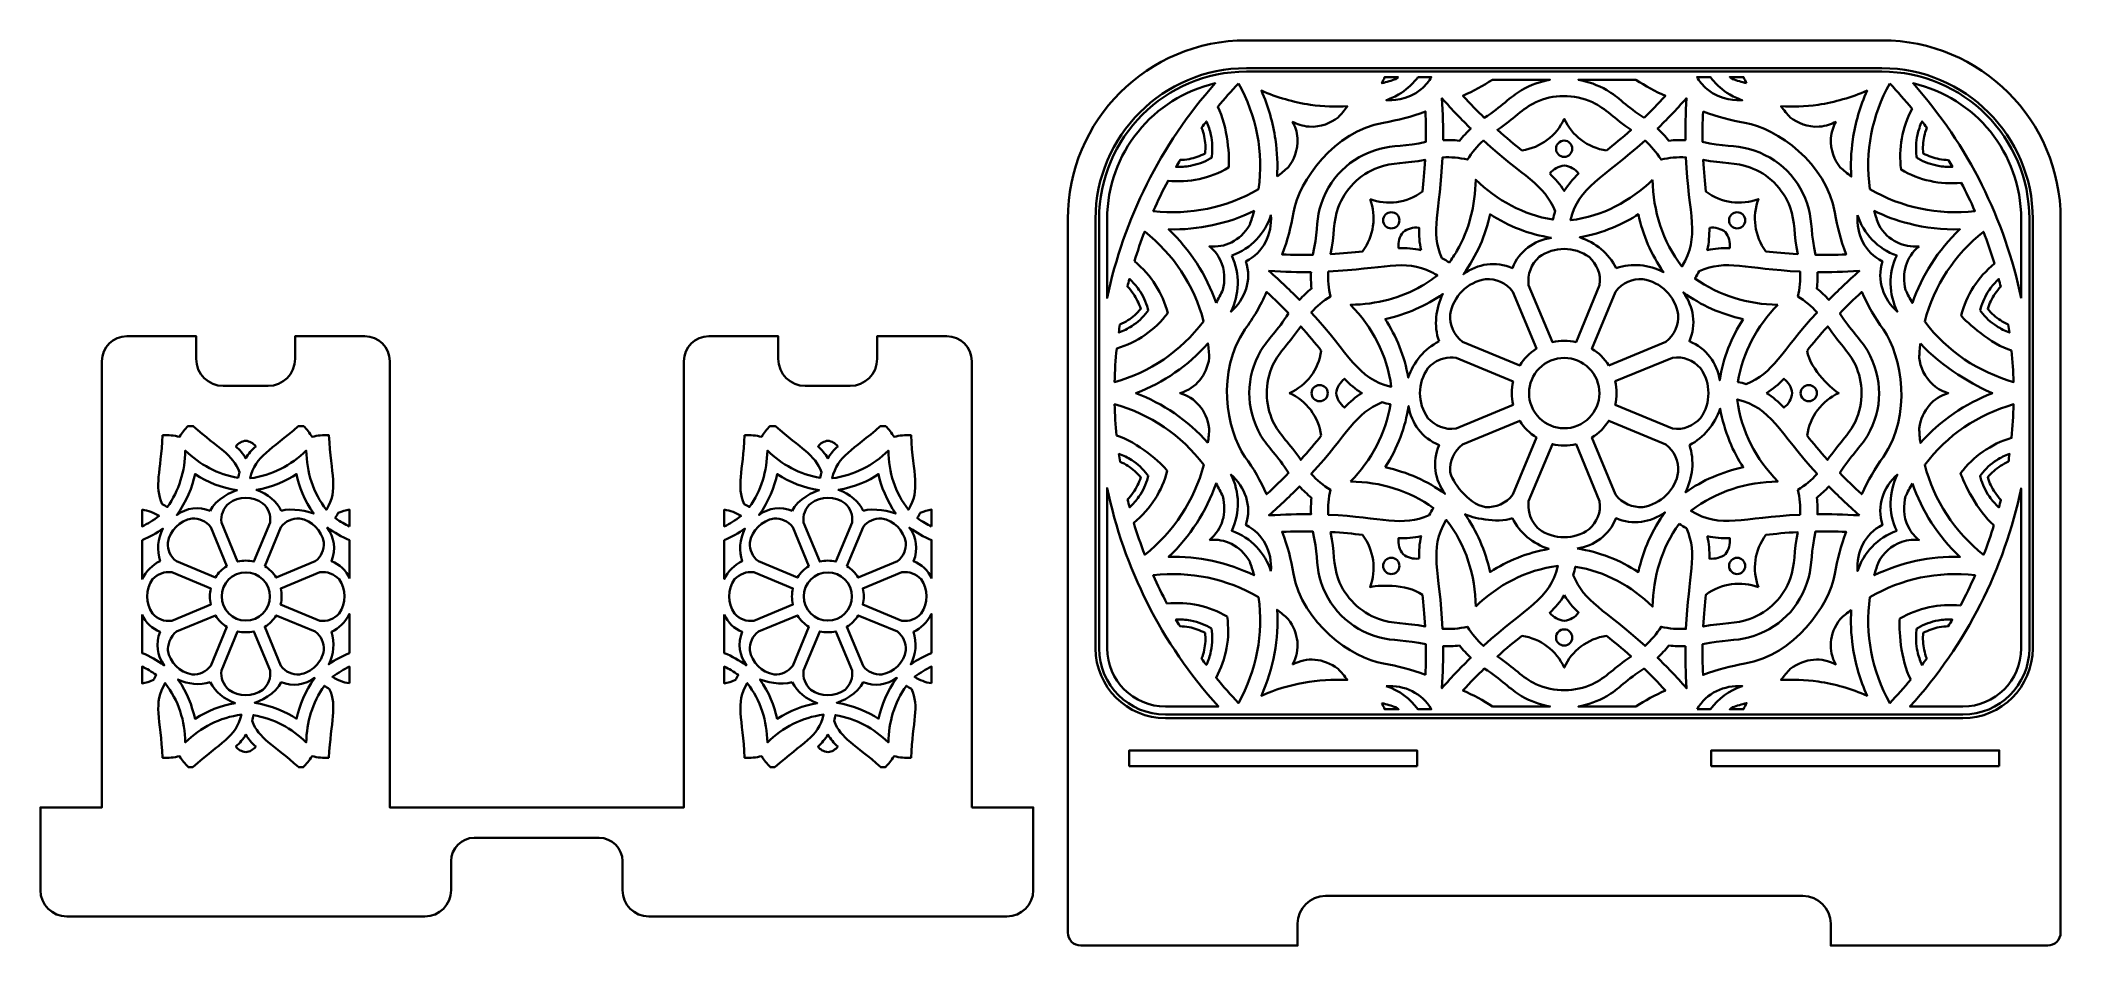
# Model space of a CAD drawing. Header units: inches. Extents: x -2.7 to 13.4, y -10.4 to -3.2.
import ezdxf

# ---------------------------------------------------------------- set-up
doc = ezdxf.new("R2010")
doc.units = ezdxf.units.IN
doc.header["$MEASUREMENT"] = 0
doc.layers.add('Tablet holder 8', color=7, linetype='Continuous', lineweight=0)

msp = doc.modelspace()

# ---------------------------------------------------------------- linework, layer by layer
at = {"layer": 'Tablet holder 8', "color": 22, "lineweight": 35, "true_color": 0xe52421}
for points, knots in [([(11.939, -3.208), (11.939, -3.208), (6.898, -3.208), (6.898, -3.208), (6.116, -3.208), (5.482, -3.842), (5.482, -4.625), (5.482, -4.625), (5.482, -10.289), (5.482, -10.289), (5.482, -10.347), (5.528, -10.393), (5.586, -10.393), (5.586, -10.393), (7.305, -10.393), (7.305, -10.393), (7.305, -10.393), (7.305, -10.219), (7.305, -10.219), (7.305, -10.098), (7.404, -9.999), (7.525, -9.999), (7.525, -9.999), (11.312, -9.999), (11.312, -9.999), (11.434, -9.999), (11.533, -10.098), (11.533, -10.219), (11.533, -10.219), (11.533, -10.393), (11.533, -10.393), (11.533, -10.393), (13.252, -10.393), (13.252, -10.393), (13.309, -10.393), (13.356, -10.347), (13.356, -10.289), (13.356, -10.289), (13.356, -4.625), (13.356, -4.625), (13.356, -3.842), (12.722, -3.208), (11.939, -3.208)], [0, 0, 0, 0, 1, 1, 1, 2, 2, 2, 3, 3, 3, 4, 4, 4, 5, 5, 5, 6, 6, 6, 7, 7, 7, 8, 8, 8, 9, 9, 9, 10, 10, 10, 11, 11, 11, 12, 12, 12, 13, 13, 13, 14, 14, 14, 14]), ([(8.85, -3.521), (8.85, -3.521), (9.306, -3.521), (9.306, -3.521), (9.23, -3.534), (9.155, -3.561), (9.081, -3.603), (8.991, -3.655), (8.921, -3.738), (8.785, -3.822), (8.732, -3.771), (8.676, -3.713), (8.616, -3.648), (8.701, -3.611), (8.777, -3.568), (8.85, -3.521)], [0, 0, 0, 0, 1, 1, 1, 2, 2, 2, 3, 3, 3, 4, 4, 4, 5, 5, 5, 5]), ([(10.053, -3.822), (9.917, -3.738), (9.847, -3.655), (9.757, -3.603), (9.684, -3.562), (9.608, -3.534), (9.531, -3.521), (9.531, -3.521), (9.987, -3.521), (9.987, -3.521), (10.062, -3.57), (10.143, -3.614), (10.222, -3.648), (10.162, -3.713), (10.106, -3.771), (10.053, -3.822)], [0, 0, 0, 0, 1, 1, 1, 2, 2, 2, 3, 3, 3, 4, 4, 4, 5, 5, 5, 5]), ([(5.794, -4.625), (5.794, -4.101), (6.161, -3.662), (6.651, -3.549), (6.216, -4.038), (5.925, -4.629), (5.794, -5.252), (5.794, -5.252), (5.794, -4.625), (5.794, -4.625)], [0, 0, 0, 0, 1, 1, 1, 2, 2, 2, 3, 3, 3, 3]), ([(6.836, -3.55), (6.979, -3.806), (7.035, -4.095), (6.995, -4.389), (6.738, -4.539), (6.448, -4.596), (6.16, -4.563), (6.196, -4.481), (6.235, -4.401), (6.277, -4.323), (6.442, -4.339), (6.608, -4.305), (6.757, -4.218), (6.767, -4.151), (6.752, -3.889), (6.671, -3.736), (6.724, -3.672), (6.779, -3.61), (6.836, -3.55)], [0, 0, 0, 0, 1, 1, 1, 2, 2, 2, 3, 3, 3, 4, 4, 4, 5, 5, 5, 6, 6, 6, 6]), ([(9.755, -4.082), (9.605, -4.061), (9.48, -3.964), (9.419, -3.831), (9.358, -3.964), (9.234, -4.06), (9.083, -4.082), (9.024, -4.035), (8.96, -3.982), (8.889, -3.918), (9.019, -3.832), (9.086, -3.75), (9.194, -3.699), (9.327, -3.636), (9.499, -3.631), (9.643, -3.699), (9.751, -3.75), (9.818, -3.831), (9.949, -3.919), (9.878, -3.983), (9.813, -4.035), (9.755, -4.082)], [0, 0, 0, 0, 1, 1, 1, 2, 2, 2, 3, 3, 3, 4, 4, 4, 5, 5, 5, 6, 6, 6, 7, 7, 7, 7]), ([(12.001, -3.551), (12.063, -3.616), (12.122, -3.683), (12.178, -3.752), (12.099, -3.901), (12.068, -4.066), (12.091, -4.234), (12.236, -4.319), (12.4, -4.355), (12.568, -4.339), (12.606, -4.412), (12.643, -4.487), (12.676, -4.563), (12.385, -4.596), (12.097, -4.537), (11.843, -4.389), (11.802, -4.091), (11.861, -3.802), (12.001, -3.551)], [0, 0, 0, 0, 1, 1, 1, 2, 2, 2, 3, 3, 3, 4, 4, 4, 5, 5, 5, 6, 6, 6, 6]), ([(13.043, -5.254), (12.914, -4.633), (12.625, -4.043), (12.186, -3.549), (12.677, -3.661), (13.043, -4.101), (13.043, -4.625), (13.043, -4.625), (13.043, -5.254), (13.043, -5.254)], [0, 0, 0, 0, 1, 1, 1, 2, 2, 2, 3, 3, 3, 3]), ([(7.272, -4.575), (7.316, -4.322), (7.594, -3.93), (7.985, -3.862), (8.103, -3.841), (8.204, -3.816), (8.318, -3.772), (8.322, -3.86), (8.322, -3.941), (8.321, -4.014), (8.166, -4.051), (8.057, -4.041), (7.957, -4.069), (7.72, -4.134), (7.547, -4.3), (7.479, -4.547), (7.452, -4.647), (7.462, -4.755), (7.425, -4.911), (7.351, -4.912), (7.271, -4.911), (7.182, -4.907), (7.228, -4.788), (7.251, -4.69), (7.272, -4.575)], [0, 0, 0, 0, 1, 1, 1, 2, 2, 2, 3, 3, 3, 4, 4, 4, 5, 5, 5, 6, 6, 6, 7, 7, 7, 8, 8, 8, 8]), ([(10.52, -3.772), (10.639, -3.818), (10.737, -3.841), (10.852, -3.862), (11.106, -3.906), (11.497, -4.183), (11.566, -4.575), (11.587, -4.693), (11.609, -4.788), (11.655, -4.907), (11.567, -4.911), (11.487, -4.912), (11.413, -4.911), (11.376, -4.755), (11.386, -4.647), (11.358, -4.547), (11.293, -4.31), (11.127, -4.137), (10.881, -4.069), (10.78, -4.041), (10.672, -4.051), (10.517, -4.014), (10.515, -3.941), (10.516, -3.86), (10.52, -3.772)], [0, 0, 0, 0, 1, 1, 1, 2, 2, 2, 3, 3, 3, 4, 4, 4, 5, 5, 5, 6, 6, 6, 7, 7, 7, 8, 8, 8, 8]), ([(7.879, -4.468), (7.93, -4.606), (7.91, -4.762), (7.819, -4.884), (7.745, -4.892), (7.662, -4.9), (7.566, -4.905), (7.597, -4.751), (7.586, -4.648), (7.627, -4.534), (7.677, -4.396), (7.794, -4.271), (7.945, -4.217), (8.058, -4.176), (8.162, -4.187), (8.316, -4.156), (8.311, -4.251), (8.303, -4.334), (8.295, -4.408), (8.17, -4.501), (8.015, -4.519), (7.879, -4.468)], [0, 0, 0, 0, 1, 1, 1, 2, 2, 2, 3, 3, 3, 4, 4, 4, 5, 5, 5, 6, 6, 6, 7, 7, 7, 7]), ([(11.019, -4.884), (10.926, -4.761), (10.908, -4.605), (10.959, -4.468), (10.821, -4.52), (10.666, -4.5), (10.543, -4.408), (10.535, -4.334), (10.527, -4.251), (10.522, -4.156), (10.676, -4.187), (10.779, -4.176), (10.893, -4.217), (11.032, -4.266), (11.156, -4.384), (11.211, -4.534), (11.251, -4.648), (11.24, -4.751), (11.271, -4.906), (11.176, -4.9), (11.093, -4.892), (11.019, -4.884)], [0, 0, 0, 0, 1, 1, 1, 2, 2, 2, 3, 3, 3, 4, 4, 4, 5, 5, 5, 6, 6, 6, 7, 7, 7, 7]), ([(9.304, -4.266), (9.333, -4.229), (9.373, -4.206), (9.419, -4.201), (9.465, -4.206), (9.505, -4.229), (9.533, -4.266), (9.489, -4.308), (9.451, -4.352), (9.419, -4.403), (9.387, -4.352), (9.349, -4.309), (9.304, -4.266)], [0, 0, 0, 0, 1, 1, 1, 2, 2, 2, 3, 3, 3, 4, 4, 4, 4]), ([(9.317, -4.775), (9.178, -4.796), (9.061, -4.882), (9.008, -5.015), (8.876, -4.959), (8.733, -4.98), (8.619, -5.064), (8.725, -4.918), (8.796, -4.754), (8.831, -4.588), (8.978, -4.684), (9.144, -4.748), (9.317, -4.775)], [0, 0, 0, 0, 1, 1, 1, 2, 2, 2, 3, 3, 3, 4, 4, 4, 4]), ([(9.83, -5.015), (9.773, -4.899), (9.667, -4.814), (9.542, -4.771), (9.723, -4.74), (9.898, -4.663), (10.007, -4.588), (10.043, -4.754), (10.108, -4.907), (10.207, -5.047), (10.09, -4.989), (9.956, -4.973), (9.83, -5.015)], [0, 0, 0, 0, 1, 1, 1, 2, 2, 2, 3, 3, 3, 4, 4, 4, 4]), ([(6.011, -4.961), (6.035, -4.882), (6.062, -4.803), (6.092, -4.726), (6.318, -4.905), (6.484, -5.15), (6.559, -5.439), (6.378, -5.679), (6.131, -5.842), (5.853, -5.921), (5.855, -5.832), (5.861, -5.742), (5.87, -5.654), (6.031, -5.605), (6.172, -5.509), (6.275, -5.373), (6.234, -5.216), (6.146, -5.073), (6.011, -4.961)], [0, 0, 0, 0, 1, 1, 1, 2, 2, 2, 3, 3, 3, 4, 4, 4, 5, 5, 5, 6, 6, 6, 6]), ([(8.284, -4.873), (8.225, -4.86), (8.167, -4.856), (8.106, -4.857), (8.1, -4.809), (8.114, -4.764), (8.141, -4.73), (8.175, -4.703), (8.22, -4.689), (8.268, -4.695), (8.266, -4.757), (8.27, -4.814), (8.284, -4.873)], [0, 0, 0, 0, 1, 1, 1, 2, 2, 2, 3, 3, 3, 4, 4, 4, 4]), ([(10.57, -4.695), (10.618, -4.689), (10.663, -4.703), (10.697, -4.73), (10.725, -4.765), (10.738, -4.81), (10.732, -4.857), (10.67, -4.856), (10.613, -4.86), (10.554, -4.873), (10.567, -4.815), (10.571, -4.757), (10.57, -4.695)], [0, 0, 0, 0, 1, 1, 1, 2, 2, 2, 3, 3, 3, 4, 4, 4, 4]), ([(12.967, -5.671), (12.975, -5.754), (12.981, -5.837), (12.983, -5.92), (12.706, -5.841), (12.459, -5.679), (12.278, -5.44), (12.353, -5.153), (12.516, -4.908), (12.744, -4.727), (12.776, -4.81), (12.805, -4.894), (12.831, -4.98), (12.7, -5.088), (12.609, -5.23), (12.567, -5.392), (12.608, -5.446), (12.806, -5.622), (12.967, -5.671)], [0, 0, 0, 0, 1, 1, 1, 2, 2, 2, 3, 3, 3, 4, 4, 4, 5, 5, 5, 6, 6, 6, 6]), ([(7.233, -5.374), (7.149, -5.51), (7.065, -5.58), (7.014, -5.671), (6.893, -5.884), (6.887, -6.124), (7.014, -6.346), (7.065, -6.436), (7.149, -6.506), (7.233, -6.642), (7.181, -6.695), (7.124, -6.751), (7.059, -6.811), (7.008, -6.697), (6.957, -6.611), (6.887, -6.513), (6.739, -6.302), (6.659, -5.829), (6.887, -5.504), (6.956, -5.406), (7.009, -5.318), (7.059, -5.205), (7.124, -5.265), (7.182, -5.322), (7.233, -5.374)], [0, 0, 0, 0, 1, 1, 1, 2, 2, 2, 3, 3, 3, 4, 4, 4, 5, 5, 5, 6, 6, 6, 7, 7, 7, 8, 8, 8, 8]), ([(8.426, -5.597), (8.309, -5.655), (8.225, -5.76), (8.182, -5.885), (8.153, -5.714), (8.088, -5.557), (7.999, -5.42), (8.169, -5.383), (8.321, -5.317), (8.457, -5.22), (8.4, -5.337), (8.383, -5.471), (8.426, -5.597)], [0, 0, 0, 0, 1, 1, 1, 2, 2, 2, 3, 3, 3, 4, 4, 4, 4]), ([(10.839, -5.42), (10.744, -5.566), (10.68, -5.729), (10.652, -5.906), (10.632, -5.769), (10.547, -5.651), (10.412, -5.597), (10.468, -5.465), (10.447, -5.322), (10.363, -5.208), (10.505, -5.312), (10.661, -5.381), (10.839, -5.42)], [0, 0, 0, 0, 1, 1, 1, 2, 2, 2, 3, 3, 3, 4, 4, 4, 4]), ([(11.95, -5.504), (12.098, -5.714), (12.179, -6.187), (11.95, -6.513), (11.882, -6.61), (11.83, -6.697), (11.779, -6.811), (11.714, -6.751), (11.656, -6.695), (11.605, -6.642), (11.689, -6.506), (11.772, -6.436), (11.824, -6.346), (11.945, -6.133), (11.95, -5.893), (11.824, -5.671), (11.772, -5.58), (11.689, -5.51), (11.605, -5.375), (11.656, -5.322), (11.714, -5.265), (11.779, -5.205), (11.83, -5.32), (11.884, -5.409), (11.95, -5.504)], [0, 0, 0, 0, 1, 1, 1, 2, 2, 2, 3, 3, 3, 4, 4, 4, 5, 5, 5, 6, 6, 6, 7, 7, 7, 8, 8, 8, 8]), ([(4.72, -9.296), (4.72, -9.296), (4.72, -5.754), (4.72, -5.754), (4.72, -5.646), (4.633, -5.557), (4.523, -5.557), (4.523, -5.557), (3.97, -5.557), (3.97, -5.557), (3.97, -5.557), (3.97, -5.736), (3.97, -5.736), (3.97, -5.855), (3.874, -5.951), (3.755, -5.951), (3.755, -5.951), (3.401, -5.951), (3.401, -5.951), (3.282, -5.951), (3.186, -5.855), (3.186, -5.736), (3.186, -5.736), (3.186, -5.557), (3.186, -5.557), (3.186, -5.557), (2.634, -5.557), (2.634, -5.557), (2.526, -5.557), (2.437, -5.644), (2.437, -5.754), (2.437, -5.754), (2.437, -9.296), (2.437, -9.296), (2.437, -9.296), (0.104, -9.296), (0.104, -9.296), (0.104, -9.296), (0.104, -5.754), (0.104, -5.754), (0.104, -5.646), (0.017, -5.557), (-0.093, -5.557), (-0.093, -5.557), (-0.647, -5.557), (-0.647, -5.557), (-0.647, -5.557), (-0.647, -5.736), (-0.647, -5.736), (-0.647, -5.855), (-0.743, -5.951), (-0.862, -5.951), (-0.862, -5.951), (-1.215, -5.951), (-1.215, -5.951), (-1.334, -5.951), (-1.431, -5.855), (-1.431, -5.736), (-1.431, -5.736), (-1.431, -5.557), (-1.431, -5.557), (-1.431, -5.557), (-1.982, -5.557), (-1.982, -5.557), (-2.09, -5.557), (-2.179, -5.644), (-2.179, -5.754), (-2.179, -5.754), (-2.179, -9.297), (-2.179, -9.297), (-2.179, -9.297), (-2.666, -9.297), (-2.666, -9.297), (-2.666, -9.297), (-2.666, -9.952), (-2.666, -9.952), (-2.666, -10.068), (-2.573, -10.162), (-2.457, -10.162), (-2.457, -10.162), (0.382, -10.162), (0.382, -10.162), (0.498, -10.162), (0.591, -10.068), (0.591, -9.952), (0.591, -9.952), (0.591, -9.723), (0.591, -9.723), (0.591, -9.621), (0.674, -9.538), (0.775, -9.538), (0.775, -9.538), (1.766, -9.538), (1.766, -9.538), (1.868, -9.538), (1.95, -9.621), (1.95, -9.723), (1.95, -9.723), (1.95, -9.952), (1.95, -9.952), (1.95, -10.068), (2.044, -10.162), (2.159, -10.162), (2.159, -10.162), (4.998, -10.162), (4.998, -10.162), (5.114, -10.162), (5.208, -10.068), (5.208, -9.952), (5.208, -9.952), (5.208, -9.296), (5.208, -9.296), (5.208, -9.296), (4.72, -9.296), (4.72, -9.296)], [0, 0, 0, 0, 1, 1, 1, 2, 2, 2, 3, 3, 3, 4, 4, 4, 5, 5, 5, 6, 6, 6, 7, 7, 7, 8, 8, 8, 9, 9, 9, 10, 10, 10, 11, 11, 11, 12, 12, 12, 13, 13, 13, 14, 14, 14, 15, 15, 15, 16, 16, 16, 17, 17, 17, 18, 18, 18, 19, 19, 19, 20, 20, 20, 21, 21, 21, 22, 22, 22, 23, 23, 23, 24, 24, 24, 25, 25, 25, 26, 26, 26, 27, 27, 27, 28, 28, 28, 29, 29, 29, 30, 30, 30, 31, 31, 31, 32, 32, 32, 33, 33, 33, 34, 34, 34, 35, 35, 35, 36, 36, 36, 37, 37, 37, 38, 38, 38, 38]), ([(7.492, -6.345), (7.446, -6.403), (7.393, -6.467), (7.329, -6.538), (7.244, -6.41), (7.16, -6.34), (7.109, -6.233), (7.047, -6.1), (7.042, -5.928), (7.109, -5.784), (7.16, -5.676), (7.242, -5.609), (7.329, -5.478), (7.393, -5.549), (7.446, -5.614), (7.492, -5.672), (7.471, -5.822), (7.376, -5.947), (7.241, -6.008), (7.373, -6.068), (7.471, -6.193), (7.492, -6.345)], [0, 0, 0, 0, 1, 1, 1, 2, 2, 2, 3, 3, 3, 4, 4, 4, 5, 5, 5, 6, 6, 6, 7, 7, 7, 7]), ([(11.345, -5.672), (11.392, -5.614), (11.445, -5.549), (11.509, -5.478), (11.595, -5.608), (11.677, -5.676), (11.728, -5.784), (11.791, -5.917), (11.796, -6.088), (11.728, -6.233), (11.678, -6.34), (11.595, -6.408), (11.508, -6.538), (11.444, -6.467), (11.392, -6.403), (11.345, -6.345), (11.367, -6.195), (11.463, -6.069), (11.596, -6.008), (11.561, -5.992), (11.367, -5.823), (11.345, -5.672)], [0, 0, 0, 0, 1, 1, 1, 2, 2, 2, 3, 3, 3, 4, 4, 4, 5, 5, 5, 6, 6, 6, 7, 7, 7, 7]), ([(9.161, -6.115), (9.102, -5.973), (9.17, -5.809), (9.312, -5.75), (9.454, -5.691), (9.618, -5.759), (9.677, -5.901), (9.736, -6.044), (9.668, -6.207), (9.526, -6.266), (9.383, -6.325), (9.22, -6.257), (9.161, -6.115)], [0, 0, 0, 0, 1, 1, 1, 2, 2, 2, 3, 3, 3, 4, 4, 4, 4]), ([(7.611, -6.008), (7.617, -5.963), (7.639, -5.922), (7.677, -5.894), (7.719, -5.938), (7.762, -5.977), (7.814, -6.008), (7.763, -6.04), (7.719, -6.078), (7.677, -6.123), (7.639, -6.094), (7.617, -6.054), (7.611, -6.008)], [0, 0, 0, 0, 1, 1, 1, 2, 2, 2, 3, 3, 3, 4, 4, 4, 4]), ([(11.024, -6.008), (11.075, -5.976), (11.118, -5.938), (11.161, -5.894), (11.196, -5.921), (11.221, -5.96), (11.226, -6.008), (11.221, -6.056), (11.198, -6.095), (11.161, -6.123), (11.119, -6.078), (11.075, -6.04), (11.024, -6.008)], [0, 0, 0, 0, 1, 1, 1, 2, 2, 2, 3, 3, 3, 4, 4, 4, 4]), ([(5.868, -6.344), (5.86, -6.262), (5.855, -6.179), (5.853, -6.096), (6.137, -6.176), (6.382, -6.342), (6.56, -6.577), (6.485, -6.862), (6.323, -7.108), (6.092, -7.291), (6.06, -7.207), (6.031, -7.123), (6.005, -7.038), (6.141, -6.926), (6.23, -6.782), (6.271, -6.625), (6.23, -6.57), (6.032, -6.394), (5.868, -6.344)], [0, 0, 0, 0, 1, 1, 1, 2, 2, 2, 3, 3, 3, 4, 4, 4, 5, 5, 5, 6, 6, 6, 6]), ([(7.999, -6.597), (8.1, -6.441), (8.159, -6.277), (8.185, -6.111), (8.205, -6.247), (8.291, -6.365), (8.426, -6.42), (8.369, -6.554), (8.392, -6.697), (8.474, -6.808), (8.333, -6.705), (8.176, -6.635), (7.999, -6.597)], [0, 0, 0, 0, 1, 1, 1, 2, 2, 2, 3, 3, 3, 4, 4, 4, 4]), ([(10.412, -6.42), (10.528, -6.362), (10.613, -6.256), (10.656, -6.131), (10.687, -6.31), (10.761, -6.483), (10.839, -6.596), (10.669, -6.633), (10.516, -6.7), (10.381, -6.796), (10.438, -6.679), (10.454, -6.545), (10.412, -6.42)], [0, 0, 0, 0, 1, 1, 1, 2, 2, 2, 3, 3, 3, 4, 4, 4, 4]), ([(12.827, -7.055), (12.803, -7.134), (12.776, -7.213), (12.745, -7.291), (12.515, -7.108), (12.352, -6.861), (12.278, -6.577), (12.456, -6.342), (12.7, -6.177), (12.983, -6.097), (12.981, -6.185), (12.975, -6.274), (12.967, -6.363), (12.802, -6.413), (12.664, -6.51), (12.563, -6.644), (12.58, -6.709), (12.7, -6.951), (12.827, -7.055)], [0, 0, 0, 0, 1, 1, 1, 2, 2, 2, 3, 3, 3, 4, 4, 4, 5, 5, 5, 6, 6, 6, 6]), ([(-1.697, -6.342), (-1.652, -6.34), (-1.606, -6.344), (-1.562, -6.355), (-1.542, -6.321), (-1.521, -6.295), (-1.496, -6.27), (-1.496, -6.27), (-1.454, -6.27), (-1.454, -6.27), (-1.252, -6.451), (-1.142, -6.492), (-1.087, -6.635), (-1.091, -6.65), (-1.095, -6.665), (-1.098, -6.68), (-1.261, -6.654), (-1.403, -6.574), (-1.517, -6.464), (-1.52, -6.625), (-1.566, -6.783), (-1.661, -6.913), (-1.674, -6.904), (-1.687, -6.897), (-1.7, -6.889), (-1.766, -6.743), (-1.711, -6.637), (-1.697, -6.342)], [0, 0, 0, 0, 1, 1, 1, 2, 2, 2, 3, 3, 3, 4, 4, 4, 5, 5, 5, 6, 6, 6, 7, 7, 7, 8, 8, 8, 9, 9, 9, 9]), ([(-1.037, -6.386), (-1.007, -6.39), (-0.979, -6.404), (-0.959, -6.431), (-0.99, -6.46), (-1.016, -6.489), (-1.038, -6.525), (-1.059, -6.489), (-1.085, -6.46), (-1.116, -6.431), (-1.096, -6.404), (-1.068, -6.39), (-1.037, -6.386)], [0, 0, 0, 0, 1, 1, 1, 2, 2, 2, 3, 3, 3, 4, 4, 4, 4]), ([(-0.621, -6.27), (-0.621, -6.27), (-0.579, -6.27), (-0.579, -6.27), (-0.554, -6.295), (-0.53, -6.325), (-0.512, -6.355), (-0.47, -6.344), (-0.424, -6.34), (-0.378, -6.342), (-0.363, -6.659), (-0.299, -6.771), (-0.398, -6.934), (-0.504, -6.799), (-0.555, -6.634), (-0.558, -6.464), (-0.678, -6.581), (-0.829, -6.662), (-1.003, -6.684), (-0.961, -6.503), (-0.836, -6.462), (-0.621, -6.27)], [0, 0, 0, 0, 1, 1, 1, 2, 2, 2, 3, 3, 3, 4, 4, 4, 5, 5, 5, 6, 6, 6, 7, 7, 7, 7]), ([(2.919, -6.342), (2.965, -6.34), (3.01, -6.344), (3.054, -6.355), (3.074, -6.321), (3.095, -6.295), (3.12, -6.27), (3.12, -6.27), (3.163, -6.27), (3.163, -6.27), (3.365, -6.451), (3.474, -6.492), (3.529, -6.635), (3.525, -6.65), (3.521, -6.665), (3.518, -6.68), (3.355, -6.654), (3.213, -6.574), (3.099, -6.464), (3.097, -6.625), (3.05, -6.783), (2.956, -6.913), (2.943, -6.904), (2.929, -6.897), (2.916, -6.889), (2.851, -6.743), (2.906, -6.637), (2.919, -6.342)], [0, 0, 0, 0, 1, 1, 1, 2, 2, 2, 3, 3, 3, 4, 4, 4, 5, 5, 5, 6, 6, 6, 7, 7, 7, 8, 8, 8, 9, 9, 9, 9]), ([(3.579, -6.386), (3.61, -6.39), (3.637, -6.404), (3.657, -6.431), (3.627, -6.46), (3.601, -6.489), (3.579, -6.525), (3.557, -6.489), (3.531, -6.46), (3.501, -6.431), (3.521, -6.404), (3.548, -6.39), (3.579, -6.386)], [0, 0, 0, 0, 1, 1, 1, 2, 2, 2, 3, 3, 3, 4, 4, 4, 4]), ([(3.995, -6.27), (3.995, -6.27), (4.037, -6.27), (4.037, -6.27), (4.063, -6.295), (4.086, -6.325), (4.104, -6.355), (4.147, -6.344), (4.192, -6.34), (4.239, -6.342), (4.253, -6.659), (4.318, -6.771), (4.218, -6.934), (4.112, -6.799), (4.061, -6.634), (4.059, -6.464), (3.938, -6.581), (3.788, -6.662), (3.613, -6.684), (3.656, -6.503), (3.78, -6.462), (3.995, -6.27)], [0, 0, 0, 0, 1, 1, 1, 2, 2, 2, 3, 3, 3, 4, 4, 4, 5, 5, 5, 6, 6, 6, 7, 7, 7, 7]), ([(-1.319, -6.943), (-1.41, -6.904), (-1.507, -6.919), (-1.585, -6.976), (-1.509, -6.873), (-1.458, -6.749), (-1.44, -6.651), (-1.339, -6.716), (-1.23, -6.76), (-1.107, -6.778), (-1.134, -6.783), (-1.282, -6.852), (-1.319, -6.943)], [0, 0, 0, 0, 1, 1, 1, 2, 2, 2, 3, 3, 3, 4, 4, 4, 4]), ([(-0.756, -6.943), (-0.793, -6.869), (-0.862, -6.807), (-0.953, -6.776), (-0.828, -6.754), (-0.71, -6.703), (-0.635, -6.651), (-0.618, -6.745), (-0.569, -6.866), (-0.499, -6.964), (-0.534, -6.947), (-0.678, -6.917), (-0.756, -6.943)], [0, 0, 0, 0, 1, 1, 1, 2, 2, 2, 3, 3, 3, 4, 4, 4, 4]), ([(3.297, -6.943), (3.207, -6.904), (3.109, -6.919), (3.032, -6.976), (3.108, -6.873), (3.158, -6.748), (3.177, -6.651), (3.279, -6.717), (3.388, -6.76), (3.509, -6.778), (3.482, -6.783), (3.334, -6.852), (3.297, -6.943)], [0, 0, 0, 0, 1, 1, 1, 2, 2, 2, 3, 3, 3, 4, 4, 4, 4]), ([(3.86, -6.943), (3.824, -6.869), (3.755, -6.807), (3.663, -6.776), (3.786, -6.755), (3.905, -6.704), (3.981, -6.651), (3.999, -6.744), (4.047, -6.865), (4.118, -6.964), (4.082, -6.947), (3.938, -6.917), (3.86, -6.943)], [0, 0, 0, 0, 1, 1, 1, 2, 2, 2, 3, 3, 3, 4, 4, 4, 4]), ([(-0.902, -6.883), (-0.86, -6.921), (-0.836, -6.975), (-0.845, -7.035), (-0.845, -7.035), (-0.973, -7.345), (-0.973, -7.345), (-1.015, -7.335), (-1.059, -7.335), (-1.102, -7.345), (-1.102, -7.345), (-1.23, -7.035), (-1.23, -7.035), (-1.238, -6.976), (-1.216, -6.923), (-1.173, -6.883), (-1.092, -6.825), (-0.983, -6.825), (-0.902, -6.883)], [0, 0, 0, 0, 1, 1, 1, 2, 2, 2, 3, 3, 3, 4, 4, 4, 5, 5, 5, 6, 6, 6, 6]), ([(3.715, -6.883), (3.756, -6.921), (3.78, -6.975), (3.771, -7.035), (3.771, -7.035), (3.643, -7.345), (3.643, -7.345), (3.602, -7.335), (3.558, -7.335), (3.515, -7.345), (3.515, -7.345), (3.387, -7.035), (3.387, -7.035), (3.378, -6.976), (3.4, -6.923), (3.443, -6.883), (3.525, -6.825), (3.634, -6.825), (3.715, -6.883)], [0, 0, 0, 0, 1, 1, 1, 2, 2, 2, 3, 3, 3, 4, 4, 4, 5, 5, 5, 6, 6, 6, 6]), ([(5.794, -8.034), (5.794, -8.034), (5.794, -6.762), (5.794, -6.762), (5.925, -7.39), (6.22, -7.992), (6.676, -8.496), (6.676, -8.496), (6.256, -8.496), (6.256, -8.496), (6.002, -8.496), (5.794, -8.289), (5.794, -8.034)], [0, 0, 0, 0, 1, 1, 1, 2, 2, 2, 3, 3, 3, 4, 4, 4, 4]), ([(13.043, -8.034), (13.043, -8.289), (12.836, -8.496), (12.581, -8.496), (12.581, -8.496), (12.161, -8.496), (12.161, -8.496), (12.609, -8.003), (12.91, -7.401), (13.043, -6.764), (13.043, -6.764), (13.043, -8.034), (13.043, -8.034)], [0, 0, 0, 0, 1, 1, 1, 2, 2, 2, 3, 3, 3, 4, 4, 4, 4]), ([(-1.86, -6.933), (-1.811, -6.941), (-1.767, -6.957), (-1.725, -6.983), (-1.772, -7.02), (-1.815, -7.044), (-1.86, -7.066), (-1.86, -7.066), (-1.86, -6.933), (-1.86, -6.933)], [0, 0, 0, 0, 1, 1, 1, 2, 2, 2, 3, 3, 3, 3]), ([(-1.464, -7.003), (-1.407, -7.001), (-1.353, -7.022), (-1.316, -7.071), (-1.316, -7.071), (-1.188, -7.381), (-1.188, -7.381), (-1.226, -7.404), (-1.256, -7.435), (-1.279, -7.472), (-1.279, -7.472), (-1.588, -7.343), (-1.588, -7.343), (-1.637, -7.307), (-1.659, -7.252), (-1.656, -7.196), (-1.64, -7.096), (-1.562, -7.02), (-1.464, -7.003)], [0, 0, 0, 0, 1, 1, 1, 2, 2, 2, 3, 3, 3, 4, 4, 4, 5, 5, 5, 6, 6, 6, 6]), ([(-0.887, -7.381), (-0.887, -7.381), (-0.759, -7.071), (-0.759, -7.071), (-0.722, -7.023), (-0.668, -7.001), (-0.611, -7.003), (-0.511, -7.02), (-0.435, -7.098), (-0.419, -7.195), (-0.417, -7.252), (-0.437, -7.306), (-0.487, -7.343), (-0.487, -7.343), (-0.796, -7.472), (-0.796, -7.472), (-0.82, -7.434), (-0.851, -7.403), (-0.887, -7.381)], [0, 0, 0, 0, 1, 1, 1, 2, 2, 2, 3, 3, 3, 4, 4, 4, 5, 5, 5, 6, 6, 6, 6]), ([(-0.215, -7.066), (-0.253, -7.048), (-0.283, -7.031), (-0.328, -6.999), (-0.32, -6.986), (-0.312, -6.973), (-0.305, -6.959), (-0.274, -6.945), (-0.245, -6.937), (-0.215, -6.933), (-0.215, -6.933), (-0.215, -7.066), (-0.215, -7.066)], [0, 0, 0, 0, 1, 1, 1, 2, 2, 2, 3, 3, 3, 4, 4, 4, 4]), ([(2.757, -6.933), (2.806, -6.941), (2.849, -6.957), (2.891, -6.983), (2.844, -7.02), (2.802, -7.044), (2.757, -7.066), (2.757, -7.066), (2.757, -6.933), (2.757, -6.933)], [0, 0, 0, 0, 1, 1, 1, 2, 2, 2, 3, 3, 3, 3]), ([(3.152, -7.003), (3.209, -7.001), (3.263, -7.022), (3.3, -7.071), (3.3, -7.071), (3.428, -7.381), (3.428, -7.381), (3.391, -7.404), (3.36, -7.435), (3.338, -7.472), (3.338, -7.472), (3.028, -7.343), (3.028, -7.343), (2.979, -7.307), (2.958, -7.252), (2.96, -7.196), (2.977, -7.096), (3.055, -7.02), (3.152, -7.003)], [0, 0, 0, 0, 1, 1, 1, 2, 2, 2, 3, 3, 3, 4, 4, 4, 5, 5, 5, 6, 6, 6, 6]), ([(3.729, -7.381), (3.729, -7.381), (3.858, -7.071), (3.858, -7.071), (3.895, -7.023), (3.948, -7.001), (4.005, -7.003), (4.105, -7.02), (4.181, -7.099), (4.198, -7.195), (4.2, -7.252), (4.179, -7.306), (4.13, -7.343), (4.13, -7.343), (3.82, -7.472), (3.82, -7.472), (3.797, -7.434), (3.766, -7.403), (3.729, -7.381)], [0, 0, 0, 0, 1, 1, 1, 2, 2, 2, 3, 3, 3, 4, 4, 4, 5, 5, 5, 6, 6, 6, 6]), ([(4.401, -7.066), (4.364, -7.048), (4.333, -7.031), (4.288, -6.999), (4.297, -6.986), (4.304, -6.973), (4.312, -6.959), (4.342, -6.945), (4.372, -6.937), (4.401, -6.933), (4.401, -6.933), (4.401, -7.066), (4.401, -7.066)], [0, 0, 0, 0, 1, 1, 1, 2, 2, 2, 3, 3, 3, 4, 4, 4, 4]), ([(9.008, -7.001), (9.065, -7.117), (9.17, -7.202), (9.296, -7.245), (9.125, -7.275), (8.968, -7.339), (8.831, -7.428), (8.793, -7.253), (8.725, -7.102), (8.631, -6.97), (8.683, -6.995), (8.882, -7.044), (9.008, -7.001)], [0, 0, 0, 0, 1, 1, 1, 2, 2, 2, 3, 3, 3, 4, 4, 4, 4]), ([(9.521, -7.242), (9.658, -7.221), (9.776, -7.136), (9.83, -7.001), (9.961, -7.057), (10.105, -7.037), (10.219, -6.953), (10.115, -7.094), (10.046, -7.251), (10.007, -7.428), (9.86, -7.333), (9.698, -7.269), (9.521, -7.242)], [0, 0, 0, 0, 1, 1, 1, 2, 2, 2, 3, 3, 3, 4, 4, 4, 4]), ([(-1.86, -7.174), (-1.798, -7.148), (-1.746, -7.12), (-1.695, -7.083), (-1.735, -7.165), (-1.745, -7.256), (-1.717, -7.341), (-1.779, -7.372), (-1.827, -7.422), (-1.86, -7.483), (-1.86, -7.483), (-1.86, -7.174), (-1.86, -7.174)], [0, 0, 0, 0, 1, 1, 1, 2, 2, 2, 3, 3, 3, 4, 4, 4, 4]), ([(-0.215, -7.479), (-0.243, -7.416), (-0.293, -7.367), (-0.358, -7.341), (-0.32, -7.249), (-0.335, -7.152), (-0.392, -7.075), (-0.334, -7.117), (-0.278, -7.148), (-0.215, -7.174), (-0.215, -7.174), (-0.215, -7.479), (-0.215, -7.479)], [0, 0, 0, 0, 1, 1, 1, 2, 2, 2, 3, 3, 3, 4, 4, 4, 4]), ([(2.757, -7.174), (2.818, -7.148), (2.87, -7.12), (2.921, -7.083), (2.878, -7.171), (2.873, -7.263), (2.9, -7.341), (2.837, -7.372), (2.789, -7.422), (2.757, -7.483), (2.757, -7.483), (2.757, -7.174), (2.757, -7.174)], [0, 0, 0, 0, 1, 1, 1, 2, 2, 2, 3, 3, 3, 4, 4, 4, 4]), ([(4.401, -7.479), (4.373, -7.416), (4.323, -7.367), (4.258, -7.341), (4.297, -7.249), (4.282, -7.152), (4.225, -7.075), (4.282, -7.117), (4.339, -7.148), (4.401, -7.174), (4.401, -7.174), (4.401, -7.479), (4.401, -7.479)], [0, 0, 0, 0, 1, 1, 1, 2, 2, 2, 3, 3, 3, 4, 4, 4, 4]), ([(8.318, -8.245), (8.203, -8.2), (8.1, -8.175), (7.985, -8.155), (7.732, -8.111), (7.341, -7.833), (7.272, -7.442), (7.252, -7.325), (7.227, -7.225), (7.182, -7.109), (7.271, -7.106), (7.351, -7.105), (7.425, -7.106), (7.462, -7.261), (7.452, -7.37), (7.479, -7.47), (7.544, -7.707), (7.711, -7.88), (7.957, -7.948), (8.057, -7.975), (8.166, -7.966), (8.321, -8.002), (8.322, -8.076), (8.322, -8.156), (8.318, -8.245)], [0, 0, 0, 0, 1, 1, 1, 2, 2, 2, 3, 3, 3, 4, 4, 4, 5, 5, 5, 6, 6, 6, 7, 7, 7, 8, 8, 8, 8]), ([(8.294, -7.608), (8.303, -7.682), (8.311, -7.765), (8.316, -7.861), (8.161, -7.83), (8.058, -7.841), (7.945, -7.8), (7.806, -7.75), (7.681, -7.633), (7.627, -7.482), (7.586, -7.369), (7.597, -7.265), (7.566, -7.111), (7.662, -7.116), (7.745, -7.124), (7.819, -7.133), (7.911, -7.255), (7.93, -7.41), (7.879, -7.548), (7.916, -7.534), (8.172, -7.517), (8.294, -7.608)], [0, 0, 0, 0, 1, 1, 1, 2, 2, 2, 3, 3, 3, 4, 4, 4, 5, 5, 5, 6, 6, 6, 7, 7, 7, 7]), ([(8.268, -7.321), (8.22, -7.327), (8.175, -7.314), (8.141, -7.286), (8.113, -7.252), (8.1, -7.207), (8.106, -7.159), (8.167, -7.161), (8.225, -7.157), (8.284, -7.143), (8.27, -7.202), (8.266, -7.26), (8.268, -7.321)], [0, 0, 0, 0, 1, 1, 1, 2, 2, 2, 3, 3, 3, 4, 4, 4, 4]), ([(10.517, -8.002), (10.672, -7.966), (10.78, -7.975), (10.881, -7.948), (11.117, -7.883), (11.291, -7.716), (11.358, -7.47), (11.386, -7.37), (11.376, -7.261), (11.413, -7.106), (11.487, -7.105), (11.567, -7.106), (11.655, -7.109), (11.611, -7.224), (11.585, -7.327), (11.566, -7.442), (11.521, -7.695), (11.244, -8.087), (10.852, -8.155), (10.734, -8.176), (10.64, -8.199), (10.52, -8.245), (10.516, -8.156), (10.515, -8.076), (10.517, -8.002)], [0, 0, 0, 0, 1, 1, 1, 2, 2, 2, 3, 3, 3, 4, 4, 4, 5, 5, 5, 6, 6, 6, 7, 7, 7, 8, 8, 8, 8]), ([(10.959, -7.548), (10.908, -7.411), (10.927, -7.255), (11.019, -7.133), (11.093, -7.125), (11.176, -7.116), (11.271, -7.111), (11.24, -7.264), (11.251, -7.369), (11.211, -7.482), (11.161, -7.621), (11.043, -7.746), (10.893, -7.8), (10.78, -7.841), (10.676, -7.83), (10.522, -7.861), (10.527, -7.765), (10.535, -7.682), (10.543, -7.608), (10.667, -7.515), (10.824, -7.498), (10.959, -7.548)], [0, 0, 0, 0, 1, 1, 1, 2, 2, 2, 3, 3, 3, 4, 4, 4, 5, 5, 5, 6, 6, 6, 7, 7, 7, 7]), ([(10.554, -7.143), (10.613, -7.157), (10.67, -7.161), (10.732, -7.159), (10.738, -7.207), (10.724, -7.252), (10.697, -7.286), (10.663, -7.314), (10.618, -7.327), (10.57, -7.321), (10.572, -7.26), (10.568, -7.202), (10.554, -7.143)], [0, 0, 0, 0, 1, 1, 1, 2, 2, 2, 3, 3, 3, 4, 4, 4, 4]), ([(-1.624, -7.43), (-1.624, -7.43), (-1.315, -7.558), (-1.315, -7.558), (-1.324, -7.599), (-1.325, -7.643), (-1.315, -7.686), (-1.315, -7.686), (-1.624, -7.815), (-1.624, -7.815), (-1.685, -7.823), (-1.738, -7.8), (-1.777, -7.758), (-1.835, -7.676), (-1.834, -7.566), (-1.777, -7.486), (-1.737, -7.443), (-1.682, -7.421), (-1.624, -7.43)], [0, 0, 0, 0, 1, 1, 1, 2, 2, 2, 3, 3, 3, 4, 4, 4, 5, 5, 5, 6, 6, 6, 6]), ([(-0.964, -7.799), (-1.062, -7.839), (-1.174, -7.792), (-1.214, -7.695), (-1.254, -7.598), (-1.208, -7.486), (-1.111, -7.446), (-1.013, -7.405), (-0.901, -7.452), (-0.861, -7.549), (-0.821, -7.646), (-0.867, -7.758), (-0.964, -7.799)], [0, 0, 0, 0, 1, 1, 1, 2, 2, 2, 3, 3, 3, 4, 4, 4, 4]), ([(-0.451, -7.815), (-0.451, -7.815), (-0.761, -7.686), (-0.761, -7.686), (-0.751, -7.645), (-0.75, -7.601), (-0.76, -7.558), (-0.76, -7.558), (-0.451, -7.43), (-0.451, -7.43), (-0.392, -7.421), (-0.338, -7.444), (-0.298, -7.486), (-0.242, -7.566), (-0.239, -7.674), (-0.298, -7.758), (-0.338, -7.8), (-0.39, -7.823), (-0.451, -7.815)], [0, 0, 0, 0, 1, 1, 1, 2, 2, 2, 3, 3, 3, 4, 4, 4, 5, 5, 5, 6, 6, 6, 6]), ([(2.992, -7.43), (2.992, -7.43), (3.302, -7.558), (3.302, -7.558), (3.292, -7.599), (3.292, -7.643), (3.302, -7.686), (3.302, -7.686), (2.992, -7.815), (2.992, -7.815), (2.932, -7.823), (2.878, -7.8), (2.839, -7.758), (2.781, -7.676), (2.783, -7.566), (2.839, -7.486), (2.88, -7.443), (2.934, -7.421), (2.992, -7.43)], [0, 0, 0, 0, 1, 1, 1, 2, 2, 2, 3, 3, 3, 4, 4, 4, 5, 5, 5, 6, 6, 6, 6]), ([(3.652, -7.799), (3.555, -7.839), (3.443, -7.792), (3.402, -7.695), (3.362, -7.598), (3.408, -7.486), (3.506, -7.446), (3.603, -7.405), (3.715, -7.452), (3.755, -7.549), (3.796, -7.646), (3.749, -7.758), (3.652, -7.799)], [0, 0, 0, 0, 1, 1, 1, 2, 2, 2, 3, 3, 3, 4, 4, 4, 4]), ([(4.166, -7.815), (4.166, -7.815), (3.856, -7.686), (3.856, -7.686), (3.866, -7.645), (3.866, -7.601), (3.856, -7.558), (3.856, -7.558), (4.166, -7.43), (4.166, -7.43), (4.225, -7.421), (4.279, -7.444), (4.318, -7.486), (4.374, -7.566), (4.377, -7.674), (4.318, -7.758), (4.279, -7.8), (4.226, -7.823), (4.166, -7.815)], [0, 0, 0, 0, 1, 1, 1, 2, 2, 2, 3, 3, 3, 4, 4, 4, 5, 5, 5, 6, 6, 6, 6]), ([(6.746, -7.782), (6.603, -7.698), (6.438, -7.661), (6.268, -7.678), (6.23, -7.605), (6.193, -7.53), (6.16, -7.454), (6.453, -7.42), (6.742, -7.48), (6.995, -7.628), (7.035, -7.919), (6.98, -8.209), (6.835, -8.468), (6.774, -8.403), (6.715, -8.336), (6.658, -8.267), (6.739, -8.117), (6.77, -7.95), (6.746, -7.782)], [0, 0, 0, 0, 1, 1, 1, 2, 2, 2, 3, 3, 3, 4, 4, 4, 5, 5, 5, 6, 6, 6, 6]), ([(12.167, -8.282), (12.115, -8.346), (12.06, -8.408), (12.002, -8.468), (11.859, -8.211), (11.802, -7.922), (11.843, -7.628), (12.096, -7.48), (12.385, -7.42), (12.678, -7.454), (12.642, -7.536), (12.603, -7.616), (12.561, -7.694), (12.394, -7.677), (12.229, -7.712), (12.08, -7.798), (12.071, -7.866), (12.086, -8.128), (12.167, -8.282)], [0, 0, 0, 0, 1, 1, 1, 2, 2, 2, 3, 3, 3, 4, 4, 4, 5, 5, 5, 6, 6, 6, 6]), ([(9.419, -7.613), (9.451, -7.664), (9.489, -7.708), (9.533, -7.75), (9.505, -7.787), (9.466, -7.81), (9.419, -7.816), (9.373, -7.81), (9.333, -7.788), (9.304, -7.751), (9.349, -7.708), (9.387, -7.665), (9.419, -7.613)], [0, 0, 0, 0, 1, 1, 1, 2, 2, 2, 3, 3, 3, 4, 4, 4, 4]), ([(-1.86, -7.766), (-1.831, -7.83), (-1.78, -7.878), (-1.717, -7.903), (-1.756, -7.995), (-1.74, -8.093), (-1.684, -8.169), (-1.741, -8.128), (-1.796, -8.097), (-1.86, -8.071), (-1.86, -8.071), (-1.86, -7.766), (-1.86, -7.766)], [0, 0, 0, 0, 1, 1, 1, 2, 2, 2, 3, 3, 3, 4, 4, 4, 4]), ([(-1.588, -7.901), (-1.588, -7.901), (-1.279, -7.773), (-1.279, -7.773), (-1.255, -7.81), (-1.224, -7.841), (-1.188, -7.863), (-1.188, -7.863), (-1.316, -8.173), (-1.316, -8.173), (-1.351, -8.22), (-1.405, -8.243), (-1.464, -8.241), (-1.562, -8.225), (-1.64, -8.147), (-1.656, -8.049), (-1.658, -8.019), (-1.638, -7.938), (-1.588, -7.901)], [0, 0, 0, 0, 1, 1, 1, 2, 2, 2, 3, 3, 3, 4, 4, 4, 5, 5, 5, 6, 6, 6, 6]), ([(-0.611, -8.241), (-0.667, -8.243), (-0.722, -8.222), (-0.759, -8.173), (-0.759, -8.173), (-0.887, -7.863), (-0.887, -7.863), (-0.849, -7.84), (-0.819, -7.809), (-0.796, -7.773), (-0.796, -7.773), (-0.487, -7.901), (-0.487, -7.901), (-0.438, -7.937), (-0.417, -7.991), (-0.419, -8.049), (-0.426, -8.095), (-0.448, -8.14), (-0.484, -8.176), (-0.52, -8.211), (-0.564, -8.233), (-0.611, -8.241)], [0, 0, 0, 0, 1, 1, 1, 2, 2, 2, 3, 3, 3, 4, 4, 4, 5, 5, 5, 6, 6, 6, 7, 7, 7, 7]), ([(-0.215, -8.071), (-0.274, -8.095), (-0.327, -8.123), (-0.38, -8.161), (-0.341, -8.082), (-0.329, -7.99), (-0.358, -7.903), (-0.3, -7.875), (-0.25, -7.827), (-0.215, -7.761), (-0.215, -7.761), (-0.215, -8.071), (-0.215, -8.071)], [0, 0, 0, 0, 1, 1, 1, 2, 2, 2, 3, 3, 3, 4, 4, 4, 4]), ([(2.757, -7.766), (2.785, -7.83), (2.836, -7.878), (2.9, -7.903), (2.861, -7.995), (2.877, -8.093), (2.933, -8.169), (2.876, -8.128), (2.82, -8.097), (2.757, -8.071), (2.757, -8.071), (2.757, -7.766), (2.757, -7.766)], [0, 0, 0, 0, 1, 1, 1, 2, 2, 2, 3, 3, 3, 4, 4, 4, 4]), ([(3.028, -7.901), (3.028, -7.901), (3.338, -7.773), (3.338, -7.773), (3.361, -7.81), (3.392, -7.841), (3.428, -7.863), (3.428, -7.863), (3.3, -8.173), (3.3, -8.173), (3.265, -8.22), (3.211, -8.243), (3.152, -8.241), (3.054, -8.225), (2.977, -8.147), (2.96, -8.049), (2.958, -7.992), (2.979, -7.938), (3.028, -7.901)], [0, 0, 0, 0, 1, 1, 1, 2, 2, 2, 3, 3, 3, 4, 4, 4, 5, 5, 5, 6, 6, 6, 6]), ([(4.006, -8.241), (3.949, -8.243), (3.894, -8.222), (3.858, -8.173), (3.858, -8.173), (3.729, -7.863), (3.729, -7.863), (3.767, -7.84), (3.798, -7.809), (3.82, -7.773), (3.82, -7.773), (4.13, -7.901), (4.13, -7.901), (4.178, -7.937), (4.2, -7.991), (4.198, -8.049), (4.182, -8.146), (4.105, -8.224), (4.006, -8.241)], [0, 0, 0, 0, 1, 1, 1, 2, 2, 2, 3, 3, 3, 4, 4, 4, 5, 5, 5, 6, 6, 6, 6]), ([(4.401, -8.071), (4.343, -8.095), (4.29, -8.123), (4.237, -8.161), (4.276, -8.082), (4.287, -7.99), (4.258, -7.903), (4.316, -7.875), (4.366, -7.827), (4.401, -7.761), (4.401, -7.761), (4.401, -8.071), (4.401, -8.071)], [0, 0, 0, 0, 1, 1, 1, 2, 2, 2, 3, 3, 3, 4, 4, 4, 4]), ([(-1.173, -8.362), (-1.217, -8.321), (-1.238, -8.267), (-1.23, -8.209), (-1.23, -8.209), (-1.102, -7.899), (-1.102, -7.899), (-1.06, -7.909), (-1.016, -7.909), (-0.973, -7.899), (-0.973, -7.899), (-0.845, -8.209), (-0.845, -8.209), (-0.836, -8.269), (-0.86, -8.323), (-0.902, -8.362), (-0.983, -8.419), (-1.092, -8.419), (-1.173, -8.362)], [0, 0, 0, 0, 1, 1, 1, 2, 2, 2, 3, 3, 3, 4, 4, 4, 5, 5, 5, 6, 6, 6, 6]), ([(3.443, -8.362), (3.4, -8.321), (3.378, -8.267), (3.387, -8.209), (3.387, -8.209), (3.515, -7.899), (3.515, -7.899), (3.556, -7.909), (3.6, -7.909), (3.643, -7.899), (3.643, -7.899), (3.771, -8.209), (3.771, -8.209), (3.78, -8.269), (3.756, -8.323), (3.715, -8.362), (3.633, -8.419), (3.524, -8.419), (3.443, -8.362)], [0, 0, 0, 0, 1, 1, 1, 2, 2, 2, 3, 3, 3, 4, 4, 4, 5, 5, 5, 6, 6, 6, 6]), ([(9.194, -8.318), (9.087, -8.267), (9.019, -8.185), (8.889, -8.098), (8.96, -8.034), (9.024, -7.981), (9.083, -7.935), (9.232, -7.956), (9.358, -8.052), (9.419, -8.186), (9.478, -8.054), (9.603, -7.956), (9.755, -7.935), (9.813, -7.981), (9.878, -8.034), (9.949, -8.098), (9.821, -8.183), (9.751, -8.267), (9.643, -8.318), (9.51, -8.38), (9.339, -8.386), (9.194, -8.318)], [0, 0, 0, 0, 1, 1, 1, 2, 2, 2, 3, 3, 3, 4, 4, 4, 5, 5, 5, 6, 6, 6, 7, 7, 7, 7]), ([(-1.77, -8.285), (-1.801, -8.299), (-1.83, -8.307), (-1.86, -8.312), (-1.86, -8.312), (-1.86, -8.179), (-1.86, -8.179), (-1.821, -8.197), (-1.786, -8.217), (-1.747, -8.245), (-1.755, -8.258), (-1.763, -8.272), (-1.77, -8.285)], [0, 0, 0, 0, 1, 1, 1, 2, 2, 2, 3, 3, 3, 4, 4, 4, 4]), ([(-1.457, -8.977), (-1.457, -8.977), (-1.493, -8.977), (-1.493, -8.977), (-1.52, -8.951), (-1.544, -8.921), (-1.562, -8.89), (-1.606, -8.9), (-1.652, -8.905), (-1.698, -8.902), (-1.712, -8.591), (-1.776, -8.47), (-1.677, -8.31), (-1.57, -8.448), (-1.52, -8.611), (-1.517, -8.781), (-1.395, -8.662), (-1.243, -8.582), (-1.072, -8.56), (-1.115, -8.742), (-1.239, -8.781), (-1.457, -8.977)], [0, 0, 0, 0, 1, 1, 1, 2, 2, 2, 3, 3, 3, 4, 4, 4, 5, 5, 5, 6, 6, 6, 7, 7, 7, 7]), ([(-1.319, -8.301), (-1.278, -8.382), (-1.207, -8.439), (-1.122, -8.468), (-1.239, -8.489), (-1.342, -8.53), (-1.44, -8.593), (-1.467, -8.484), (-1.497, -8.392), (-1.576, -8.28), (-1.496, -8.319), (-1.405, -8.33), (-1.319, -8.301)], [0, 0, 0, 0, 1, 1, 1, 2, 2, 2, 3, 3, 3, 4, 4, 4, 4]), ([(-0.378, -8.902), (-0.423, -8.905), (-0.469, -8.9), (-0.512, -8.89), (-0.535, -8.928), (-0.557, -8.952), (-0.582, -8.977), (-0.582, -8.977), (-0.618, -8.977), (-0.618, -8.977), (-0.822, -8.794), (-0.933, -8.753), (-0.988, -8.609), (-0.984, -8.594), (-0.98, -8.579), (-0.977, -8.564), (-0.814, -8.59), (-0.672, -8.67), (-0.558, -8.781), (-0.555, -8.621), (-0.511, -8.465), (-0.414, -8.331), (-0.401, -8.34), (-0.388, -8.348), (-0.375, -8.355), (-0.309, -8.501), (-0.364, -8.607), (-0.378, -8.902)], [0, 0, 0, 0, 1, 1, 1, 2, 2, 2, 3, 3, 3, 4, 4, 4, 5, 5, 5, 6, 6, 6, 7, 7, 7, 8, 8, 8, 9, 9, 9, 9]), ([(-0.756, -8.301), (-0.667, -8.339), (-0.568, -8.325), (-0.49, -8.268), (-0.573, -8.381), (-0.607, -8.478), (-0.635, -8.593), (-0.714, -8.539), (-0.839, -8.486), (-0.968, -8.466), (-0.941, -8.462), (-0.793, -8.392), (-0.756, -8.301)], [0, 0, 0, 0, 1, 1, 1, 2, 2, 2, 3, 3, 3, 4, 4, 4, 4]), ([(-0.215, -8.311), (-0.265, -8.304), (-0.309, -8.286), (-0.35, -8.261), (-0.302, -8.224), (-0.26, -8.2), (-0.215, -8.179), (-0.215, -8.179), (-0.215, -8.311), (-0.215, -8.311)], [0, 0, 0, 0, 1, 1, 1, 2, 2, 2, 3, 3, 3, 3]), ([(2.846, -8.285), (2.815, -8.299), (2.786, -8.307), (2.757, -8.312), (2.757, -8.312), (2.757, -8.179), (2.757, -8.179), (2.796, -8.197), (2.83, -8.217), (2.87, -8.245), (2.861, -8.258), (2.853, -8.272), (2.846, -8.285)], [0, 0, 0, 0, 1, 1, 1, 2, 2, 2, 3, 3, 3, 4, 4, 4, 4]), ([(3.159, -8.977), (3.159, -8.977), (3.123, -8.977), (3.123, -8.977), (3.096, -8.951), (3.073, -8.921), (3.054, -8.89), (3.01, -8.9), (2.965, -8.905), (2.919, -8.902), (2.905, -8.591), (2.84, -8.47), (2.94, -8.31), (3.046, -8.448), (3.097, -8.611), (3.099, -8.781), (3.221, -8.662), (3.373, -8.582), (3.545, -8.56), (3.501, -8.742), (3.378, -8.781), (3.159, -8.977)], [0, 0, 0, 0, 1, 1, 1, 2, 2, 2, 3, 3, 3, 4, 4, 4, 5, 5, 5, 6, 6, 6, 7, 7, 7, 7]), ([(3.297, -8.301), (3.338, -8.382), (3.409, -8.439), (3.495, -8.468), (3.384, -8.488), (3.281, -8.527), (3.177, -8.593), (3.149, -8.484), (3.118, -8.39), (3.04, -8.28), (3.076, -8.297), (3.211, -8.33), (3.297, -8.301)], [0, 0, 0, 0, 1, 1, 1, 2, 2, 2, 3, 3, 3, 4, 4, 4, 4]), ([(4.239, -8.902), (4.193, -8.905), (4.148, -8.9), (4.104, -8.89), (4.081, -8.927), (4.06, -8.952), (4.035, -8.977), (4.035, -8.977), (3.999, -8.977), (3.999, -8.977), (3.794, -8.794), (3.683, -8.753), (3.628, -8.609), (3.633, -8.594), (3.637, -8.579), (3.639, -8.564), (3.803, -8.59), (3.945, -8.67), (4.059, -8.781), (4.061, -8.621), (4.106, -8.465), (4.202, -8.331), (4.215, -8.34), (4.228, -8.348), (4.242, -8.355), (4.307, -8.501), (4.252, -8.607), (4.239, -8.902)], [0, 0, 0, 0, 1, 1, 1, 2, 2, 2, 3, 3, 3, 4, 4, 4, 5, 5, 5, 6, 6, 6, 7, 7, 7, 8, 8, 8, 9, 9, 9, 9]), ([(3.86, -8.301), (3.949, -8.339), (4.048, -8.326), (4.126, -8.268), (4.044, -8.381), (4.01, -8.478), (3.981, -8.593), (3.902, -8.539), (3.778, -8.486), (3.649, -8.466), (3.676, -8.462), (3.823, -8.392), (3.86, -8.301)], [0, 0, 0, 0, 1, 1, 1, 2, 2, 2, 3, 3, 3, 4, 4, 4, 4]), ([(4.401, -8.311), (4.352, -8.304), (4.308, -8.286), (4.267, -8.261), (4.314, -8.224), (4.356, -8.2), (4.401, -8.179), (4.401, -8.179), (4.401, -8.311), (4.401, -8.311)], [0, 0, 0, 0, 1, 1, 1, 2, 2, 2, 3, 3, 3, 3]), ([(8.85, -8.496), (8.776, -8.447), (8.698, -8.404), (8.616, -8.368), (8.676, -8.303), (8.732, -8.246), (8.785, -8.194), (8.921, -8.278), (8.991, -8.362), (9.081, -8.413), (9.154, -8.455), (9.23, -8.482), (9.307, -8.496), (9.307, -8.496), (8.85, -8.496), (8.85, -8.496)], [0, 0, 0, 0, 1, 1, 1, 2, 2, 2, 3, 3, 3, 4, 4, 4, 5, 5, 5, 5]), ([(9.987, -8.496), (9.987, -8.496), (9.531, -8.496), (9.531, -8.496), (9.607, -8.482), (9.683, -8.455), (9.757, -8.413), (9.847, -8.362), (9.917, -8.278), (10.053, -8.194), (10.106, -8.246), (10.162, -8.303), (10.222, -8.368), (10.14, -8.404), (10.061, -8.448), (9.987, -8.496)], [0, 0, 0, 0, 1, 1, 1, 2, 2, 2, 3, 3, 3, 4, 4, 4, 5, 5, 5, 5]), ([(-1.037, -8.858), (-1.071, -8.854), (-1.097, -8.838), (-1.116, -8.814), (-1.085, -8.785), (-1.059, -8.755), (-1.037, -8.72), (-1.016, -8.755), (-0.99, -8.784), (-0.959, -8.814), (-0.979, -8.839), (-1.005, -8.854), (-1.037, -8.858)], [0, 0, 0, 0, 1, 1, 1, 2, 2, 2, 3, 3, 3, 4, 4, 4, 4]), ([(3.579, -8.858), (3.546, -8.854), (3.519, -8.838), (3.501, -8.814), (3.531, -8.785), (3.557, -8.755), (3.579, -8.72), (3.601, -8.755), (3.627, -8.784), (3.657, -8.814), (3.638, -8.839), (3.611, -8.854), (3.579, -8.858)], [0, 0, 0, 0, 1, 1, 1, 2, 2, 2, 3, 3, 3, 4, 4, 4, 4]), ([(8.252, -8.969), (8.252, -8.969), (5.969, -8.969), (5.969, -8.969), (5.969, -8.969), (5.969, -8.844), (5.969, -8.844), (5.969, -8.844), (8.252, -8.844), (8.252, -8.844), (8.252, -8.844), (8.252, -8.969), (8.252, -8.969)], [0, 0, 0, 0, 1, 1, 1, 2, 2, 2, 3, 3, 3, 4, 4, 4, 4]), ([(12.869, -8.969), (12.869, -8.969), (10.585, -8.969), (10.585, -8.969), (10.585, -8.969), (10.585, -8.844), (10.585, -8.844), (10.585, -8.844), (12.869, -8.844), (12.869, -8.844), (12.869, -8.844), (12.869, -8.969), (12.869, -8.969)], [0, 0, 0, 0, 1, 1, 1, 2, 2, 2, 3, 3, 3, 4, 4, 4, 4])]:
    msp.add_open_spline(points, degree=3, knots=knots, dxfattribs=at)
at = {"layer": 'Tablet holder 8', "color": 18, "lineweight": 35, "true_color": 0x000000}
for points, knots in [([(13.135, -4.625), (13.135, -4.625), (13.135, -8.034), (13.135, -8.034), (13.135, -8.339), (12.887, -8.588), (12.581, -8.588), (12.581, -8.588), (6.256, -8.588), (6.256, -8.588), (5.951, -8.588), (5.702, -8.339), (5.702, -8.034), (5.702, -8.034), (5.702, -4.625), (5.702, -4.625), (5.702, -3.965), (6.239, -3.429), (6.898, -3.429), (6.898, -3.429), (11.939, -3.429), (11.939, -3.429), (12.599, -3.429), (13.135, -3.965), (13.135, -4.625)], [0, 0, 0, 0, 1, 1, 1, 2, 2, 2, 3, 3, 3, 4, 4, 4, 5, 5, 5, 6, 6, 6, 7, 7, 7, 8, 8, 8, 8]), ([(13.108, -4.625), (13.108, -3.98), (12.584, -3.456), (11.939, -3.456), (11.939, -3.456), (6.898, -3.456), (6.898, -3.456), (6.254, -3.456), (5.73, -3.98), (5.73, -4.625), (5.73, -4.625), (5.73, -8.034), (5.73, -8.034), (5.73, -8.324), (5.966, -8.56), (6.256, -8.56), (6.256, -8.56), (12.581, -8.56), (12.581, -8.56), (12.872, -8.56), (13.108, -8.324), (13.108, -8.034), (13.108, -8.034), (13.108, -4.625), (13.108, -4.625)], [0, 0, 0, 0, 1, 1, 1, 2, 2, 2, 3, 3, 3, 4, 4, 4, 5, 5, 5, 6, 6, 6, 7, 7, 7, 8, 8, 8, 8]), ([(8.105, -3.5), (8.105, -3.5), (7.995, -3.5), (7.995, -3.5), (7.988, -3.517), (7.981, -3.533), (7.973, -3.549), (8.012, -3.538), (8.048, -3.527), (8.083, -3.515), (8.09, -3.51), (8.098, -3.505), (8.105, -3.5)], [0, 0, 0, 0, 1, 1, 1, 2, 2, 2, 3, 3, 3, 4, 4, 4, 4]), ([(8.285, -3.596), (8.323, -3.564), (8.348, -3.529), (8.365, -3.5), (8.365, -3.5), (8.259, -3.5), (8.259, -3.5), (8.249, -3.514), (8.239, -3.526), (8.23, -3.535), (8.207, -3.56), (8.167, -3.602), (8.106, -3.638), (8.068, -3.66), (8.033, -3.674), (8.007, -3.683), (8.044, -3.685), (8.175, -3.688), (8.285, -3.596)], [0, 0, 0, 0, 1, 1, 1, 2, 2, 2, 3, 3, 3, 4, 4, 4, 5, 5, 5, 6, 6, 6, 6]), ([(10.553, -3.596), (10.663, -3.688), (10.794, -3.685), (10.831, -3.683), (10.804, -3.674), (10.77, -3.66), (10.732, -3.638), (10.67, -3.602), (10.63, -3.56), (10.607, -3.535), (10.599, -3.526), (10.589, -3.514), (10.578, -3.5), (10.578, -3.5), (10.473, -3.5), (10.473, -3.5), (10.49, -3.529), (10.515, -3.564), (10.553, -3.596)], [0, 0, 0, 0, 1, 1, 1, 2, 2, 2, 3, 3, 3, 4, 4, 4, 5, 5, 5, 6, 6, 6, 6]), ([(10.865, -3.549), (10.857, -3.533), (10.849, -3.516), (10.842, -3.5), (10.842, -3.5), (10.732, -3.5), (10.732, -3.5), (10.74, -3.505), (10.747, -3.51), (10.755, -3.515), (10.789, -3.527), (10.826, -3.538), (10.865, -3.549)], [0, 0, 0, 0, 1, 1, 1, 2, 2, 2, 3, 3, 3, 4, 4, 4, 4]), ([(7.142, -4.289), (7.174, -4.265), (7.203, -4.24), (7.23, -4.216), (7.272, -4.158), (7.31, -4.079), (7.304, -3.985), (7.3, -3.932), (7.283, -3.888), (7.265, -3.855), (7.298, -3.872), (7.342, -3.889), (7.396, -3.893), (7.49, -3.9), (7.569, -3.862), (7.626, -3.82), (7.651, -3.793), (7.676, -3.763), (7.7, -3.731), (7.607, -3.737), (7.509, -3.734), (7.406, -3.719), (7.272, -3.699), (7.141, -3.662), (7.017, -3.607), (7.072, -3.731), (7.11, -3.861), (7.129, -3.996), (7.144, -4.098), (7.147, -4.197), (7.142, -4.289)], [0, 0, 0, 0, 1, 1, 1, 2, 2, 2, 3, 3, 3, 4, 4, 4, 5, 5, 5, 6, 6, 6, 7, 7, 7, 8, 8, 8, 9, 9, 9, 10, 10, 10, 10]), ([(8.458, -4), (8.5, -3.998), (8.541, -3.999), (8.589, -4.005), (8.618, -3.969), (8.646, -3.938), (8.678, -3.909), (8.608, -3.84), (8.532, -3.761), (8.449, -3.667), (8.457, -3.792), (8.459, -3.902), (8.458, -4)], [0, 0, 0, 0, 1, 1, 1, 2, 2, 2, 3, 3, 3, 4, 4, 4, 4]), ([(10.249, -4.005), (10.296, -3.999), (10.337, -3.998), (10.38, -4), (10.379, -3.902), (10.381, -3.792), (10.389, -3.667), (10.305, -3.761), (10.229, -3.84), (10.159, -3.909), (10.192, -3.939), (10.22, -3.968), (10.249, -4.005)], [0, 0, 0, 0, 1, 1, 1, 2, 2, 2, 3, 3, 3, 4, 4, 4, 4]), ([(11.442, -3.893), (11.495, -3.889), (11.54, -3.872), (11.572, -3.855), (11.555, -3.888), (11.538, -3.932), (11.534, -3.985), (11.528, -4.079), (11.565, -4.158), (11.607, -4.216), (11.634, -4.24), (11.664, -4.265), (11.696, -4.289), (11.69, -4.197), (11.693, -4.098), (11.708, -3.996), (11.728, -3.861), (11.765, -3.731), (11.821, -3.607), (11.696, -3.662), (11.566, -3.699), (11.432, -3.719), (11.329, -3.734), (11.23, -3.737), (11.138, -3.731), (11.162, -3.763), (11.187, -3.793), (11.212, -3.82), (11.269, -3.862), (11.348, -3.9), (11.442, -3.893)], [0, 0, 0, 0, 1, 1, 1, 2, 2, 2, 3, 3, 3, 4, 4, 4, 5, 5, 5, 6, 6, 6, 7, 7, 7, 8, 8, 8, 9, 9, 9, 10, 10, 10, 10]), ([(6.454, -4.204), (6.509, -4.194), (6.562, -4.174), (6.611, -4.147), (6.611, -4.147), (6.622, -4.14), (6.622, -4.14), (6.622, -4.14), (6.624, -4.126), (6.624, -4.126), (6.631, -4.07), (6.629, -4.014), (6.617, -3.959), (6.609, -3.922), (6.597, -3.886), (6.581, -3.852), (6.568, -3.868), (6.556, -3.885), (6.543, -3.902), (6.552, -3.925), (6.559, -3.947), (6.564, -3.971), (6.573, -4.015), (6.576, -4.06), (6.571, -4.106), (6.531, -4.127), (6.488, -4.142), (6.444, -4.15), (6.42, -4.155), (6.397, -4.157), (6.373, -4.157), (6.362, -4.176), (6.351, -4.194), (6.34, -4.212), (6.378, -4.213), (6.416, -4.211), (6.454, -4.204)], [0, 0, 0, 0, 1, 1, 1, 2, 2, 2, 3, 3, 3, 4, 4, 4, 5, 5, 5, 6, 6, 6, 7, 7, 7, 8, 8, 8, 9, 9, 9, 10, 10, 10, 11, 11, 11, 12, 12, 12, 12]), ([(8.508, -4.972), (8.529, -4.942), (8.549, -4.91), (8.568, -4.879), (8.663, -4.714), (8.714, -4.519), (8.717, -4.314), (8.886, -4.478), (9.093, -4.592), (9.33, -4.631), (9.335, -4.608), (9.34, -4.587), (9.347, -4.565), (9.263, -4.349), (9.094, -4.291), (8.778, -4.003), (8.728, -4.047), (8.686, -4.098), (8.651, -4.155), (8.587, -4.139), (8.521, -4.133), (8.454, -4.137), (8.434, -4.568), (8.354, -4.723), (8.449, -4.937), (8.469, -4.947), (8.489, -4.959), (8.508, -4.972)], [0, 0, 0, 0, 1, 1, 1, 2, 2, 2, 3, 3, 3, 4, 4, 4, 5, 5, 5, 6, 6, 6, 7, 7, 7, 8, 8, 8, 9, 9, 9, 9]), ([(9.419, -4.133), (9.454, -4.133), (9.483, -4.104), (9.483, -4.069), (9.483, -4.033), (9.454, -4.004), (9.419, -4.004), (9.383, -4.004), (9.354, -4.033), (9.354, -4.069), (9.354, -4.104), (9.383, -4.133), (9.419, -4.133)], [0, 0, 0, 0, 1, 1, 1, 2, 2, 2, 3, 3, 3, 4, 4, 4, 4]), ([(10.12, -4.314), (10.124, -4.562), (10.198, -4.804), (10.353, -5.003), (10.499, -4.765), (10.405, -4.599), (10.384, -4.137), (10.317, -4.133), (10.251, -4.139), (10.187, -4.155), (10.151, -4.096), (10.109, -4.047), (10.06, -4.003), (9.723, -4.31), (9.533, -4.364), (9.469, -4.636), (9.723, -4.604), (9.944, -4.486), (10.12, -4.314)], [0, 0, 0, 0, 1, 1, 1, 2, 2, 2, 3, 3, 3, 4, 4, 4, 5, 5, 5, 6, 6, 6, 6]), ([(12.215, -4.14), (12.215, -4.14), (12.227, -4.147), (12.227, -4.147), (12.276, -4.174), (12.329, -4.194), (12.384, -4.204), (12.422, -4.211), (12.46, -4.214), (12.498, -4.212), (12.488, -4.194), (12.477, -4.175), (12.466, -4.158), (12.442, -4.157), (12.418, -4.155), (12.394, -4.15), (12.349, -4.142), (12.307, -4.127), (12.266, -4.106), (12.262, -4.06), (12.265, -4.015), (12.274, -3.971), (12.279, -3.947), (12.286, -3.924), (12.295, -3.901), (12.282, -3.884), (12.27, -3.868), (12.257, -3.851), (12.241, -3.885), (12.228, -3.922), (12.22, -3.959), (12.209, -4.014), (12.206, -4.07), (12.213, -4.126), (12.213, -4.126), (12.215, -4.14), (12.215, -4.14)], [0, 0, 0, 0, 1, 1, 1, 2, 2, 2, 3, 3, 3, 4, 4, 4, 5, 5, 5, 6, 6, 6, 7, 7, 7, 8, 8, 8, 9, 9, 9, 10, 10, 10, 11, 11, 11, 12, 12, 12, 12]), ([(6.658, -5.292), (6.678, -5.257), (6.695, -5.223), (6.711, -5.189), (6.728, -5.12), (6.732, -5.033), (6.69, -4.949), (6.667, -4.901), (6.634, -4.866), (6.605, -4.843), (6.728, -4.855), (6.845, -4.803), (6.925, -4.673), (6.937, -4.638), (6.949, -4.601), (6.959, -4.562), (6.749, -4.664), (6.517, -4.714), (6.281, -4.708), (6.451, -4.87), (6.58, -5.068), (6.658, -5.292)], [0, 0, 0, 0, 1, 1, 1, 2, 2, 2, 3, 3, 3, 4, 4, 4, 5, 5, 5, 6, 6, 6, 7, 7, 7, 7]), ([(6.782, -4.916), (6.852, -5.062), (6.843, -5.229), (6.776, -5.362), (6.889, -5.262), (6.943, -5.113), (6.895, -4.963), (7.034, -4.891), (7.103, -4.748), (7.093, -4.596), (7.048, -4.736), (6.937, -4.862), (6.782, -4.916)], [0, 0, 0, 0, 1, 1, 1, 2, 2, 2, 3, 3, 3, 4, 4, 4, 4]), ([(8.093, -4.682), (8.118, -4.657), (8.118, -4.616), (8.093, -4.591), (8.068, -4.566), (8.027, -4.566), (8.002, -4.591), (7.977, -4.616), (7.977, -4.657), (8.002, -4.682), (8.027, -4.707), (8.068, -4.707), (8.093, -4.682)], [0, 0, 0, 0, 1, 1, 1, 2, 2, 2, 3, 3, 3, 4, 4, 4, 4]), ([(10.745, -4.591), (10.72, -4.616), (10.72, -4.657), (10.745, -4.682), (10.77, -4.707), (10.811, -4.707), (10.836, -4.682), (10.861, -4.657), (10.861, -4.616), (10.836, -4.591), (10.811, -4.566), (10.77, -4.566), (10.745, -4.591)], [0, 0, 0, 0, 1, 1, 1, 2, 2, 2, 3, 3, 3, 4, 4, 4, 4]), ([(11.745, -4.596), (11.735, -4.748), (11.804, -4.891), (11.943, -4.963), (11.895, -5.113), (11.949, -5.262), (12.062, -5.362), (11.992, -5.225), (11.987, -5.058), (12.056, -4.916), (11.906, -4.864), (11.791, -4.741), (11.745, -4.596)], [0, 0, 0, 0, 1, 1, 1, 2, 2, 2, 3, 3, 3, 4, 4, 4, 4]), ([(12.233, -4.843), (12.127, -4.93), (12.094, -5.055), (12.127, -5.19), (12.143, -5.223), (12.16, -5.257), (12.18, -5.292), (12.256, -5.075), (12.382, -4.875), (12.557, -4.708), (12.421, -4.712), (12.286, -4.697), (12.154, -4.663), (12.054, -4.638), (11.962, -4.603), (11.878, -4.562), (11.889, -4.601), (11.9, -4.638), (11.913, -4.673), (11.992, -4.802), (12.109, -4.855), (12.233, -4.843)], [0, 0, 0, 0, 1, 1, 1, 2, 2, 2, 3, 3, 3, 4, 4, 4, 5, 5, 5, 6, 6, 6, 7, 7, 7, 7]), ([(7.548, -5.043), (7.544, -5.11), (7.55, -5.176), (7.566, -5.241), (7.507, -5.276), (7.457, -5.318), (7.413, -5.367), (7.721, -5.704), (7.775, -5.894), (8.047, -5.958), (8.015, -5.704), (7.896, -5.483), (7.725, -5.307), (7.93, -5.304), (8.125, -5.252), (8.289, -5.157), (8.332, -5.132), (8.374, -5.104), (8.413, -5.074), (8.398, -5.064), (8.383, -5.056), (8.367, -5.048), (8.145, -4.94), (7.989, -5.023), (7.548, -5.043)], [0, 0, 0, 0, 1, 1, 1, 2, 2, 2, 3, 3, 3, 4, 4, 4, 5, 5, 5, 6, 6, 6, 7, 7, 7, 8, 8, 8, 8]), ([(9.617, -4.927), (9.498, -4.843), (9.339, -4.843), (9.22, -4.927), (9.158, -4.986), (9.125, -5.064), (9.137, -5.15), (9.137, -5.15), (9.325, -5.603), (9.325, -5.603), (9.388, -5.588), (9.452, -5.589), (9.513, -5.603), (9.513, -5.603), (9.7, -5.15), (9.7, -5.15), (9.713, -5.062), (9.678, -4.984), (9.617, -4.927)], [0, 0, 0, 0, 1, 1, 1, 2, 2, 2, 3, 3, 3, 4, 4, 4, 5, 5, 5, 6, 6, 6, 6]), ([(11.113, -5.307), (10.948, -5.476), (10.834, -5.685), (10.797, -5.92), (10.819, -5.924), (10.841, -5.929), (10.862, -5.936), (11.078, -5.853), (11.136, -5.684), (11.424, -5.367), (11.38, -5.318), (11.329, -5.275), (11.272, -5.241), (11.287, -5.178), (11.294, -5.111), (11.29, -5.043), (10.859, -5.024), (10.704, -4.943), (10.49, -5.039), (10.48, -5.059), (10.468, -5.078), (10.456, -5.097), (10.649, -5.236), (10.876, -5.303), (11.113, -5.307)], [0, 0, 0, 0, 1, 1, 1, 2, 2, 2, 3, 3, 3, 4, 4, 4, 5, 5, 5, 6, 6, 6, 7, 7, 7, 8, 8, 8, 8]), ([(6.112, -5.363), (6.112, -5.363), (6.12, -5.352), (6.12, -5.352), (6.12, -5.352), (6.117, -5.339), (6.117, -5.339), (6.102, -5.285), (6.078, -5.233), (6.046, -5.187), (6.025, -5.156), (5.999, -5.127), (5.971, -5.101), (5.966, -5.122), (5.96, -5.142), (5.955, -5.162), (5.972, -5.18), (5.988, -5.198), (6.001, -5.218), (6.027, -5.256), (6.047, -5.297), (6.06, -5.34), (6.031, -5.375), (5.997, -5.406), (5.959, -5.43), (5.939, -5.443), (5.917, -5.455), (5.895, -5.464), (5.892, -5.485), (5.889, -5.506), (5.887, -5.527), (5.923, -5.514), (5.957, -5.497), (5.989, -5.476), (6.036, -5.446), (6.077, -5.408), (6.112, -5.363)], [0, 0, 0, 0, 1, 1, 1, 2, 2, 2, 3, 3, 3, 4, 4, 4, 5, 5, 5, 6, 6, 6, 7, 7, 7, 8, 8, 8, 9, 9, 9, 10, 10, 10, 11, 11, 11, 12, 12, 12, 12]), ([(7.411, -5.047), (7.313, -5.048), (7.202, -5.046), (7.077, -5.038), (7.171, -5.122), (7.251, -5.198), (7.319, -5.268), (7.349, -5.235), (7.379, -5.207), (7.415, -5.178), (7.41, -5.131), (7.409, -5.09), (7.411, -5.047)], [0, 0, 0, 0, 1, 1, 1, 2, 2, 2, 3, 3, 3, 4, 4, 4, 4]), ([(8.795, -5.103), (8.653, -5.127), (8.538, -5.239), (8.514, -5.385), (8.511, -5.467), (8.542, -5.547), (8.613, -5.601), (8.613, -5.601), (9.066, -5.788), (9.066, -5.788), (9.099, -5.735), (9.144, -5.69), (9.199, -5.655), (9.199, -5.655), (9.011, -5.203), (9.011, -5.203), (8.957, -5.131), (8.878, -5.1), (8.795, -5.103)], [0, 0, 0, 0, 1, 1, 1, 2, 2, 2, 3, 3, 3, 4, 4, 4, 5, 5, 5, 6, 6, 6, 6]), ([(9.772, -5.788), (9.772, -5.788), (10.224, -5.601), (10.224, -5.601), (10.296, -5.547), (10.327, -5.467), (10.324, -5.384), (10.299, -5.24), (10.186, -5.127), (10.042, -5.103), (9.96, -5.1), (9.88, -5.131), (9.827, -5.203), (9.827, -5.203), (9.639, -5.656), (9.639, -5.656), (9.692, -5.688), (9.738, -5.733), (9.772, -5.788)], [0, 0, 0, 0, 1, 1, 1, 2, 2, 2, 3, 3, 3, 4, 4, 4, 5, 5, 5, 6, 6, 6, 6]), ([(11.427, -5.047), (11.429, -5.09), (11.428, -5.13), (11.422, -5.178), (11.46, -5.208), (11.489, -5.235), (11.518, -5.268), (11.587, -5.198), (11.666, -5.122), (11.76, -5.038), (11.635, -5.046), (11.525, -5.048), (11.427, -5.047)], [0, 0, 0, 0, 1, 1, 1, 2, 2, 2, 3, 3, 3, 4, 4, 4, 4]), ([(12.717, -5.352), (12.717, -5.352), (12.726, -5.363), (12.726, -5.363), (12.76, -5.408), (12.802, -5.446), (12.849, -5.476), (12.881, -5.497), (12.915, -5.514), (12.95, -5.527), (12.947, -5.506), (12.944, -5.485), (12.941, -5.464), (12.919, -5.454), (12.898, -5.443), (12.879, -5.43), (12.841, -5.406), (12.807, -5.375), (12.778, -5.34), (12.791, -5.297), (12.811, -5.256), (12.836, -5.218), (12.85, -5.199), (12.865, -5.18), (12.881, -5.163), (12.876, -5.143), (12.871, -5.122), (12.866, -5.102), (12.838, -5.127), (12.813, -5.156), (12.791, -5.187), (12.79, -5.189), (12.789, -5.191), (12.788, -5.193), (12.758, -5.238), (12.735, -5.287), (12.721, -5.339), (12.721, -5.339), (12.717, -5.352), (12.717, -5.352)], [0, 0, 0, 0, 1, 1, 1, 2, 2, 2, 3, 3, 3, 4, 4, 4, 5, 5, 5, 6, 6, 6, 7, 7, 7, 8, 8, 8, 9, 9, 9, 10, 10, 10, 11, 11, 11, 12, 12, 12, 13, 13, 13, 13]), ([(6.593, -6.403), (6.599, -6.363), (6.602, -6.325), (6.604, -6.288), (6.58, -6.139), (6.493, -6.045), (6.373, -6.008), (6.503, -5.968), (6.582, -5.867), (6.604, -5.728), (6.602, -5.692), (6.599, -5.653), (6.593, -5.614), (6.437, -5.79), (6.242, -5.924), (6.022, -6.008), (6.235, -6.09), (6.432, -6.222), (6.593, -6.403)], [0, 0, 0, 0, 1, 1, 1, 2, 2, 2, 3, 3, 3, 4, 4, 4, 5, 5, 5, 6, 6, 6, 6]), ([(8.338, -5.81), (8.254, -5.928), (8.253, -6.087), (8.338, -6.207), (8.394, -6.267), (8.472, -6.302), (8.561, -6.29), (8.561, -6.29), (9.013, -6.102), (9.013, -6.102), (8.999, -6.039), (9, -5.975), (9.014, -5.915), (9.014, -5.915), (8.561, -5.727), (8.561, -5.727), (8.53, -5.723), (8.498, -5.723), (8.463, -5.732), (8.408, -5.747), (8.367, -5.778), (8.338, -5.81)], [0, 0, 0, 0, 1, 1, 1, 2, 2, 2, 3, 3, 3, 4, 4, 4, 5, 5, 5, 6, 6, 6, 7, 7, 7, 7]), ([(10.5, -6.207), (10.584, -6.088), (10.584, -5.929), (10.5, -5.81), (10.442, -5.747), (10.363, -5.715), (10.277, -5.727), (10.277, -5.727), (9.824, -5.914), (9.824, -5.914), (9.839, -5.978), (9.838, -6.042), (9.824, -6.102), (9.824, -6.102), (10.277, -6.29), (10.277, -6.29), (10.365, -6.302), (10.443, -6.268), (10.5, -6.207)], [0, 0, 0, 0, 1, 1, 1, 2, 2, 2, 3, 3, 3, 4, 4, 4, 5, 5, 5, 6, 6, 6, 6]), ([(12.244, -5.614), (12.239, -5.653), (12.236, -5.692), (12.234, -5.728), (12.245, -5.799), (12.274, -5.881), (12.345, -5.943), (12.385, -5.978), (12.429, -5.997), (12.465, -6.008), (12.345, -6.044), (12.258, -6.139), (12.234, -6.288), (12.236, -6.325), (12.239, -6.363), (12.244, -6.403), (12.403, -6.225), (12.599, -6.092), (12.815, -6.008), (12.688, -5.959), (12.404, -5.793), (12.244, -5.614)], [0, 0, 0, 0, 1, 1, 1, 2, 2, 2, 3, 3, 3, 4, 4, 4, 5, 5, 5, 6, 6, 6, 7, 7, 7, 7]), ([(7.725, -6.71), (7.89, -6.54), (8.003, -6.333), (8.041, -6.097), (8.019, -6.092), (7.997, -6.087), (7.976, -6.081), (7.76, -6.164), (7.702, -6.333), (7.413, -6.649), (7.457, -6.699), (7.509, -6.742), (7.566, -6.776), (7.55, -6.84), (7.544, -6.906), (7.548, -6.973), (7.978, -6.993), (8.133, -7.073), (8.347, -6.978), (8.358, -6.958), (8.369, -6.938), (8.382, -6.92), (8.19, -6.781), (7.962, -6.713), (7.725, -6.71)], [0, 0, 0, 0, 1, 1, 1, 2, 2, 2, 3, 3, 3, 4, 4, 4, 5, 5, 5, 6, 6, 6, 7, 7, 7, 8, 8, 8, 8]), ([(7.415, -6.008), (7.415, -6.044), (7.444, -6.073), (7.479, -6.073), (7.515, -6.073), (7.544, -6.044), (7.544, -6.008), (7.544, -5.973), (7.515, -5.944), (7.479, -5.944), (7.444, -5.944), (7.415, -5.973), (7.415, -6.008)], [0, 0, 0, 0, 1, 1, 1, 2, 2, 2, 3, 3, 3, 4, 4, 4, 4]), ([(11.29, -6.973), (11.294, -6.906), (11.288, -6.84), (11.272, -6.776), (11.331, -6.74), (11.38, -6.698), (11.424, -6.649), (11.117, -6.312), (11.063, -6.123), (10.791, -6.058), (10.823, -6.313), (10.942, -6.534), (11.113, -6.71), (10.867, -6.714), (10.625, -6.786), (10.424, -6.943), (10.663, -7.088), (10.829, -6.994), (11.29, -6.973)], [0, 0, 0, 0, 1, 1, 1, 2, 2, 2, 3, 3, 3, 4, 4, 4, 5, 5, 5, 6, 6, 6, 6]), ([(11.294, -6.008), (11.294, -6.044), (11.323, -6.073), (11.358, -6.073), (11.394, -6.073), (11.423, -6.044), (11.423, -6.008), (11.423, -5.973), (11.394, -5.944), (11.358, -5.944), (11.323, -5.944), (11.294, -5.973), (11.294, -6.008)], [0, 0, 0, 0, 1, 1, 1, 2, 2, 2, 3, 3, 3, 4, 4, 4, 4]), ([(8.795, -6.913), (8.878, -6.916), (8.958, -6.885), (9.011, -6.814), (9.011, -6.814), (9.199, -6.361), (9.199, -6.361), (9.146, -6.328), (9.1, -6.283), (9.066, -6.228), (9.066, -6.228), (8.613, -6.416), (8.613, -6.416), (8.542, -6.47), (8.511, -6.549), (8.514, -6.632), (8.525, -6.7), (8.651, -6.889), (8.795, -6.913)], [0, 0, 0, 0, 1, 1, 1, 2, 2, 2, 3, 3, 3, 4, 4, 4, 5, 5, 5, 6, 6, 6, 6]), ([(10.043, -6.913), (10.186, -6.889), (10.3, -6.776), (10.324, -6.632), (10.327, -6.549), (10.296, -6.469), (10.224, -6.416), (10.224, -6.416), (9.772, -6.228), (9.772, -6.228), (9.739, -6.281), (9.694, -6.327), (9.639, -6.361), (9.639, -6.361), (9.827, -6.814), (9.827, -6.814), (9.88, -6.885), (9.96, -6.916), (10.043, -6.913)], [0, 0, 0, 0, 1, 1, 1, 2, 2, 2, 3, 3, 3, 4, 4, 4, 5, 5, 5, 6, 6, 6, 6]), ([(5.989, -6.54), (5.957, -6.52), (5.923, -6.503), (5.887, -6.49), (5.89, -6.511), (5.893, -6.532), (5.896, -6.553), (5.918, -6.562), (5.939, -6.573), (5.959, -6.586), (5.997, -6.611), (6.031, -6.641), (6.06, -6.676), (6.047, -6.72), (6.027, -6.761), (6.001, -6.798), (5.988, -6.818), (5.973, -6.836), (5.956, -6.853), (5.961, -6.874), (5.966, -6.894), (5.972, -6.915), (6, -6.889), (6.025, -6.861), (6.046, -6.829), (6.078, -6.783), (6.102, -6.732), (6.117, -6.678), (6.117, -6.678), (6.12, -6.664), (6.12, -6.664), (6.12, -6.664), (6.112, -6.654), (6.112, -6.654), (6.077, -6.609), (6.036, -6.571), (5.989, -6.54)], [0, 0, 0, 0, 1, 1, 1, 2, 2, 2, 3, 3, 3, 4, 4, 4, 5, 5, 5, 6, 6, 6, 7, 7, 7, 8, 8, 8, 9, 9, 9, 10, 10, 10, 11, 11, 11, 12, 12, 12, 12]), ([(9.22, -7.089), (9.339, -7.173), (9.498, -7.174), (9.617, -7.089), (9.678, -7.033), (9.713, -6.955), (9.7, -6.866), (9.7, -6.866), (9.513, -6.414), (9.513, -6.414), (9.45, -6.428), (9.386, -6.427), (9.325, -6.413), (9.325, -6.413), (9.137, -6.866), (9.137, -6.866), (9.133, -6.897), (9.133, -6.929), (9.143, -6.964), (9.158, -7.019), (9.188, -7.06), (9.22, -7.089)], [0, 0, 0, 0, 1, 1, 1, 2, 2, 2, 3, 3, 3, 4, 4, 4, 5, 5, 5, 6, 6, 6, 7, 7, 7, 7]), ([(12.726, -6.654), (12.726, -6.654), (12.717, -6.664), (12.717, -6.664), (12.717, -6.664), (12.721, -6.678), (12.721, -6.678), (12.736, -6.732), (12.76, -6.783), (12.791, -6.829), (12.813, -6.861), (12.838, -6.89), (12.867, -6.915), (12.872, -6.895), (12.877, -6.875), (12.882, -6.854), (12.865, -6.837), (12.85, -6.818), (12.836, -6.798), (12.811, -6.761), (12.791, -6.72), (12.778, -6.676), (12.807, -6.641), (12.841, -6.611), (12.879, -6.586), (12.899, -6.573), (12.92, -6.562), (12.942, -6.552), (12.945, -6.531), (12.948, -6.511), (12.951, -6.49), (12.915, -6.503), (12.881, -6.52), (12.849, -6.54), (12.802, -6.571), (12.76, -6.609), (12.726, -6.654)], [0, 0, 0, 0, 1, 1, 1, 2, 2, 2, 3, 3, 3, 4, 4, 4, 5, 5, 5, 6, 6, 6, 7, 7, 7, 8, 8, 8, 9, 9, 9, 10, 10, 10, 11, 11, 11, 12, 12, 12, 12]), ([(6.605, -7.174), (6.712, -7.086), (6.743, -6.961), (6.711, -6.827), (6.695, -6.794), (6.678, -6.76), (6.658, -6.725), (6.58, -6.947), (6.451, -7.146), (6.281, -7.308), (6.516, -7.302), (6.749, -7.352), (6.959, -7.454), (6.949, -7.415), (6.937, -7.379), (6.925, -7.344), (6.846, -7.214), (6.728, -7.161), (6.605, -7.174)], [0, 0, 0, 0, 1, 1, 1, 2, 2, 2, 3, 3, 3, 4, 4, 4, 5, 5, 5, 6, 6, 6, 6]), ([(7.093, -7.42), (7.103, -7.268), (7.034, -7.126), (6.895, -7.054), (6.943, -6.903), (6.889, -6.754), (6.776, -6.654), (6.845, -6.791), (6.851, -6.958), (6.782, -7.101), (6.937, -7.155), (7.048, -7.281), (7.093, -7.42)], [0, 0, 0, 0, 1, 1, 1, 2, 2, 2, 3, 3, 3, 4, 4, 4, 4]), ([(12.056, -7.101), (11.987, -6.958), (11.993, -6.791), (12.062, -6.654), (11.949, -6.754), (11.895, -6.903), (11.943, -7.054), (11.804, -7.125), (11.735, -7.268), (11.745, -7.42), (11.791, -7.279), (11.903, -7.154), (12.056, -7.101)], [0, 0, 0, 0, 1, 1, 1, 2, 2, 2, 3, 3, 3, 4, 4, 4, 4]), ([(12.18, -6.725), (12.16, -6.76), (12.142, -6.794), (12.127, -6.827), (12.11, -6.896), (12.105, -6.984), (12.147, -7.068), (12.171, -7.116), (12.204, -7.15), (12.233, -7.174), (12.196, -7.17), (12.148, -7.171), (12.097, -7.188), (12.008, -7.218), (11.95, -7.283), (11.913, -7.344), (11.9, -7.379), (11.889, -7.415), (11.878, -7.454), (12.089, -7.352), (12.321, -7.302), (12.557, -7.308), (12.384, -7.144), (12.256, -6.943), (12.18, -6.725)], [0, 0, 0, 0, 1, 1, 1, 2, 2, 2, 3, 3, 3, 4, 4, 4, 5, 5, 5, 6, 6, 6, 7, 7, 7, 8, 8, 8, 8]), ([(7.415, -6.838), (7.379, -6.81), (7.349, -6.781), (7.319, -6.749), (7.251, -6.819), (7.171, -6.895), (7.077, -6.978), (7.203, -6.971), (7.313, -6.968), (7.411, -6.969), (7.409, -6.927), (7.41, -6.886), (7.415, -6.838)], [0, 0, 0, 0, 1, 1, 1, 2, 2, 2, 3, 3, 3, 4, 4, 4, 4]), ([(11.76, -6.978), (11.666, -6.895), (11.587, -6.819), (11.518, -6.749), (11.488, -6.782), (11.459, -6.809), (11.422, -6.838), (11.428, -6.886), (11.429, -6.926), (11.427, -6.969), (11.525, -6.968), (11.635, -6.971), (11.76, -6.978)], [0, 0, 0, 0, 1, 1, 1, 2, 2, 2, 3, 3, 3, 4, 4, 4, 4]), ([(8.717, -7.702), (8.714, -7.456), (8.641, -7.215), (8.484, -7.014), (8.339, -7.252), (8.433, -7.418), (8.454, -7.879), (8.517, -7.883), (8.585, -7.878), (8.651, -7.862), (8.687, -7.92), (8.729, -7.97), (8.778, -8.014), (9.115, -7.706), (9.304, -7.652), (9.369, -7.38), (9.114, -7.412), (8.893, -7.531), (8.717, -7.702)], [0, 0, 0, 0, 1, 1, 1, 2, 2, 2, 3, 3, 3, 4, 4, 4, 5, 5, 5, 6, 6, 6, 6]), ([(10.33, -7.045), (10.189, -7.241), (10.124, -7.469), (10.12, -7.702), (9.954, -7.541), (9.746, -7.424), (9.508, -7.386), (9.503, -7.408), (9.498, -7.43), (9.491, -7.452), (9.574, -7.667), (9.743, -7.725), (10.06, -8.014), (10.109, -7.97), (10.152, -7.919), (10.187, -7.862), (10.253, -7.878), (10.32, -7.883), (10.384, -7.879), (10.403, -7.449), (10.484, -7.294), (10.388, -7.08), (10.368, -7.069), (10.349, -7.058), (10.33, -7.045)], [0, 0, 0, 0, 1, 1, 1, 2, 2, 2, 3, 3, 3, 4, 4, 4, 5, 5, 5, 6, 6, 6, 7, 7, 7, 8, 8, 8, 8]), ([(8.093, -7.425), (8.118, -7.4), (8.118, -7.359), (8.093, -7.334), (8.068, -7.309), (8.027, -7.309), (8.002, -7.334), (7.977, -7.359), (7.977, -7.4), (8.002, -7.425), (8.027, -7.451), (8.068, -7.451), (8.093, -7.425)], [0, 0, 0, 0, 1, 1, 1, 2, 2, 2, 3, 3, 3, 4, 4, 4, 4]), ([(10.745, -7.334), (10.72, -7.359), (10.72, -7.4), (10.745, -7.425), (10.77, -7.451), (10.811, -7.451), (10.836, -7.425), (10.861, -7.4), (10.861, -7.359), (10.836, -7.334), (10.811, -7.309), (10.77, -7.309), (10.745, -7.334)], [0, 0, 0, 0, 1, 1, 1, 2, 2, 2, 3, 3, 3, 4, 4, 4, 4]), ([(6.622, -7.877), (6.571, -7.847), (6.521, -7.825), (6.454, -7.812), (6.416, -7.806), (6.378, -7.803), (6.34, -7.805), (6.35, -7.823), (6.361, -7.841), (6.372, -7.859), (6.396, -7.86), (6.42, -7.862), (6.444, -7.866), (6.488, -7.875), (6.531, -7.89), (6.571, -7.911), (6.576, -7.956), (6.573, -8.002), (6.564, -8.046), (6.559, -8.07), (6.552, -8.093), (6.543, -8.115), (6.555, -8.132), (6.568, -8.149), (6.581, -8.166), (6.597, -8.131), (6.609, -8.095), (6.617, -8.057), (6.631, -7.99), (6.63, -7.935), (6.622, -7.877)], [0, 0, 0, 0, 1, 1, 1, 2, 2, 2, 3, 3, 3, 4, 4, 4, 5, 5, 5, 6, 6, 6, 7, 7, 7, 8, 8, 8, 9, 9, 9, 10, 10, 10, 10]), ([(7.265, -8.162), (7.33, -8.042), (7.312, -7.914), (7.23, -7.801), (7.203, -7.776), (7.174, -7.752), (7.142, -7.727), (7.156, -7.96), (7.113, -8.194), (7.017, -8.41), (7.233, -8.314), (7.467, -8.272), (7.7, -8.285), (7.676, -8.253), (7.651, -8.224), (7.626, -8.197), (7.505, -8.109), (7.377, -8.102), (7.265, -8.162)], [0, 0, 0, 0, 1, 1, 1, 2, 2, 2, 3, 3, 3, 4, 4, 4, 5, 5, 5, 6, 6, 6, 6]), ([(11.696, -7.727), (11.664, -7.752), (11.634, -7.776), (11.607, -7.801), (11.518, -7.923), (11.513, -8.051), (11.572, -8.162), (11.462, -8.103), (11.334, -8.108), (11.212, -8.197), (11.187, -8.224), (11.162, -8.253), (11.138, -8.285), (11.23, -8.28), (11.329, -8.283), (11.432, -8.298), (11.566, -8.317), (11.696, -8.355), (11.821, -8.41), (11.765, -8.286), (11.728, -8.156), (11.708, -8.021), (11.693, -7.918), (11.69, -7.82), (11.696, -7.727)], [0, 0, 0, 0, 1, 1, 1, 2, 2, 2, 3, 3, 3, 4, 4, 4, 5, 5, 5, 6, 6, 6, 7, 7, 7, 8, 8, 8, 8]), ([(12.384, -7.812), (12.329, -7.823), (12.276, -7.842), (12.227, -7.87), (12.227, -7.87), (12.215, -7.877), (12.215, -7.877), (12.215, -7.877), (12.213, -7.89), (12.213, -7.89), (12.206, -7.946), (12.209, -8.003), (12.22, -8.057), (12.228, -8.094), (12.241, -8.131), (12.257, -8.165), (12.269, -8.148), (12.282, -8.131), (12.294, -8.114), (12.286, -8.092), (12.279, -8.069), (12.274, -8.046), (12.265, -8.002), (12.262, -7.956), (12.266, -7.911), (12.307, -7.89), (12.349, -7.875), (12.394, -7.866), (12.417, -7.862), (12.441, -7.86), (12.465, -7.859), (12.476, -7.841), (12.487, -7.823), (12.497, -7.805), (12.459, -7.803), (12.421, -7.806), (12.384, -7.812)], [0, 0, 0, 0, 1, 1, 1, 2, 2, 2, 3, 3, 3, 4, 4, 4, 5, 5, 5, 6, 6, 6, 7, 7, 7, 8, 8, 8, 9, 9, 9, 10, 10, 10, 11, 11, 11, 12, 12, 12, 12]), ([(9.419, -7.883), (9.383, -7.883), (9.354, -7.912), (9.354, -7.948), (9.354, -7.984), (9.383, -8.012), (9.419, -8.012), (9.454, -8.012), (9.483, -7.984), (9.483, -7.948), (9.483, -7.912), (9.454, -7.883), (9.419, -7.883)], [0, 0, 0, 0, 1, 1, 1, 2, 2, 2, 3, 3, 3, 4, 4, 4, 4]), ([(8.589, -8.012), (8.541, -8.017), (8.501, -8.019), (8.458, -8.017), (8.459, -8.115), (8.457, -8.225), (8.449, -8.35), (8.532, -8.256), (8.608, -8.176), (8.678, -8.108), (8.646, -8.078), (8.618, -8.048), (8.589, -8.012)], [0, 0, 0, 0, 1, 1, 1, 2, 2, 2, 3, 3, 3, 4, 4, 4, 4]), ([(10.38, -8.017), (10.337, -8.019), (10.297, -8.017), (10.249, -8.012), (10.219, -8.049), (10.192, -8.078), (10.159, -8.108), (10.229, -8.176), (10.306, -8.256), (10.389, -8.35), (10.381, -8.224), (10.379, -8.114), (10.38, -8.017)], [0, 0, 0, 0, 1, 1, 1, 2, 2, 2, 3, 3, 3, 4, 4, 4, 4]), ([(8.007, -8.334), (8.112, -8.368), (8.199, -8.436), (8.259, -8.517), (8.259, -8.517), (8.365, -8.517), (8.365, -8.517), (8.29, -8.387), (8.152, -8.325), (8.007, -8.334)], [0, 0, 0, 0, 1, 1, 1, 2, 2, 2, 3, 3, 3, 3]), ([(10.473, -8.517), (10.473, -8.517), (10.578, -8.517), (10.578, -8.517), (10.641, -8.434), (10.728, -8.367), (10.831, -8.334), (10.688, -8.325), (10.548, -8.386), (10.473, -8.517)], [0, 0, 0, 0, 1, 1, 1, 2, 2, 2, 3, 3, 3, 3]), ([(7.973, -8.468), (7.981, -8.484), (7.988, -8.5), (7.995, -8.517), (7.995, -8.517), (8.105, -8.517), (8.105, -8.517), (8.098, -8.512), (8.09, -8.507), (8.083, -8.502), (8.048, -8.49), (8.012, -8.478), (7.973, -8.468)], [0, 0, 0, 0, 1, 1, 1, 2, 2, 2, 3, 3, 3, 4, 4, 4, 4]), ([(10.755, -8.502), (10.789, -8.49), (10.826, -8.478), (10.865, -8.468), (10.857, -8.484), (10.849, -8.5), (10.842, -8.517), (10.842, -8.517), (10.732, -8.517), (10.732, -8.517), (10.74, -8.512), (10.747, -8.507), (10.755, -8.502)], [0, 0, 0, 0, 1, 1, 1, 2, 2, 2, 3, 3, 3, 4, 4, 4, 4])]:
    msp.add_open_spline(points, degree=3, knots=knots, dxfattribs=at)

doc.saveas('drawing.dxf')
